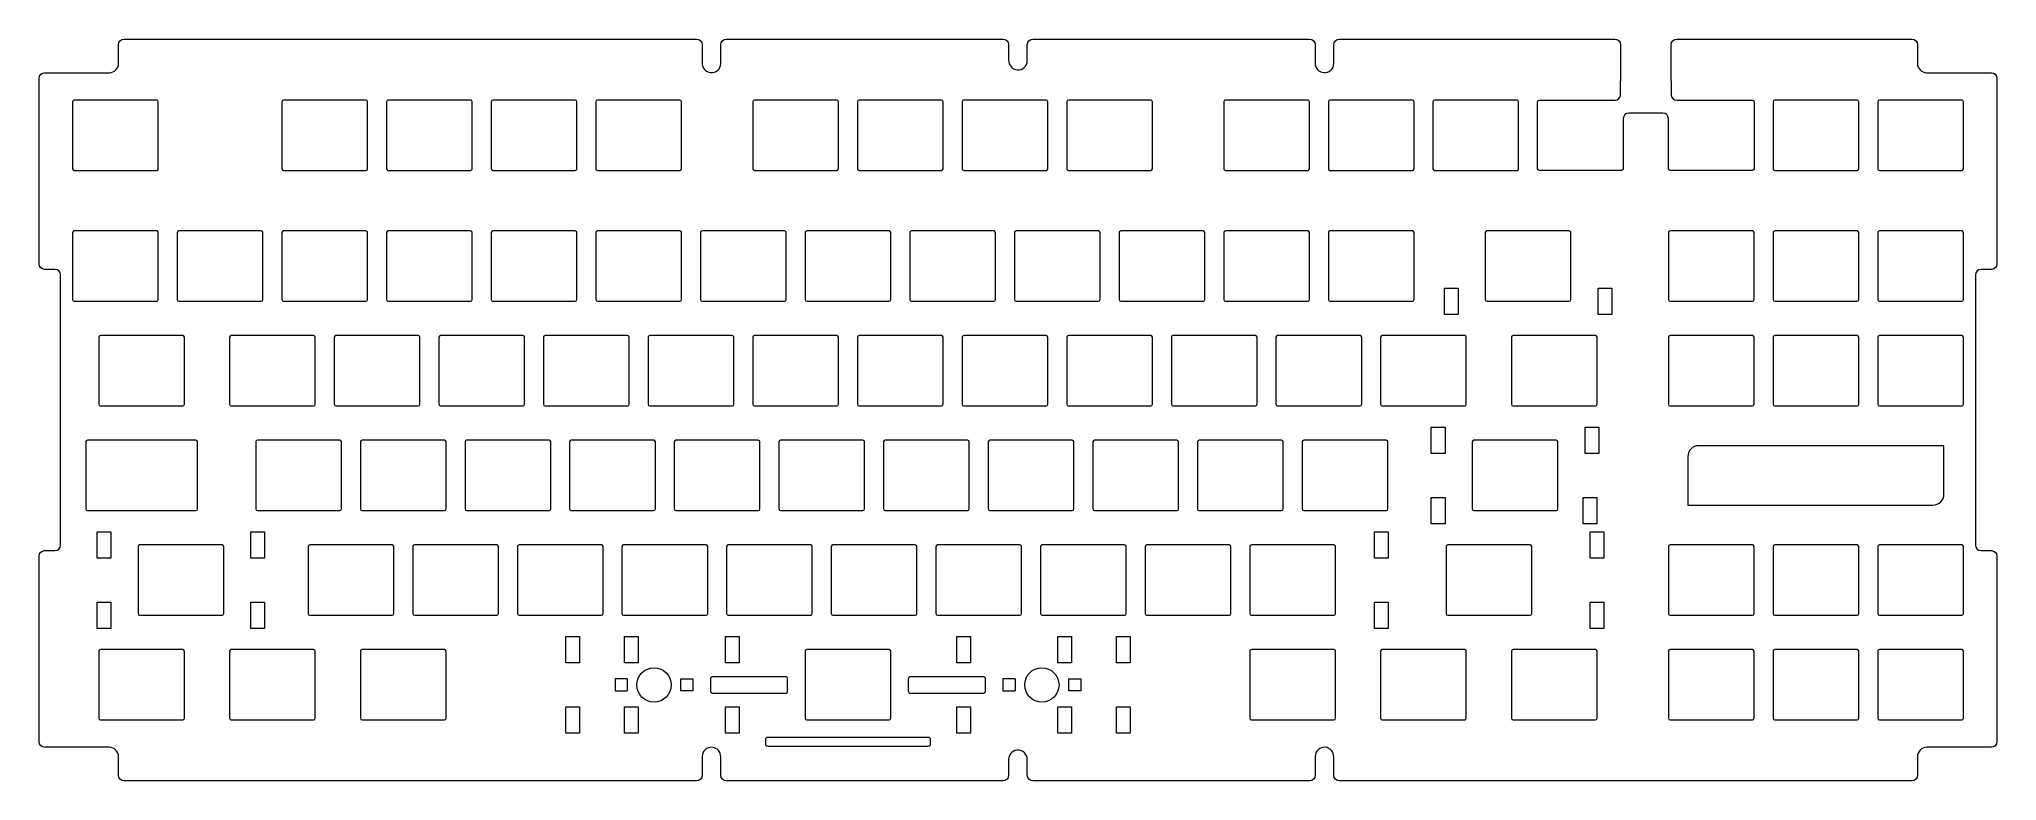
# Model space of a CAD drawing. Header units: inches. Extents: x -9 to 348, y 31 to 166.
import ezdxf

# ---------------------------------------------------------------- set-up
doc = ezdxf.new("R2010")
doc.units = ezdxf.units.IN
doc.header["$MEASUREMENT"] = 0
doc.layers.add('Layer 4', color=7, linetype='Continuous')

# ---------------------------------------------------------------- blocks, each defined once
blk = doc.blocks.new('block 2')
at = {"layer": 'Layer 4', "color": 250, "lineweight": 9}
blk.add_open_spline([(288.25, 158.71), (288.25, 158.71), (288.25, 165.27), (288.25, 165.27), (288.25, 165.83), (288.7, 166.28), (289.25, 166.28), (289.25, 166.28), (332.08, 166.28), (332.08, 166.28), (332.63, 166.28), (333.08, 165.83), (333.08, 165.28), (333.08, 165.28), (333.08, 161.87), (333.08, 161.87), (333.08, 160.93), (333.84, 160.17), (334.78, 160.17), (334.78, 160.17), (346.53, 160.17), (346.53, 160.17), (347.09, 160.17), (347.53, 159.72), (347.53, 159.17), (347.53, 159.17), (347.53, 125.37), (347.53, 125.37), (347.53, 124.82), (347.09, 124.37), (346.53, 124.37), (346.53, 124.37), (344.65, 124.37), (344.65, 124.37), (344.1, 124.37), (343.65, 123.93), (343.65, 123.37), (343.65, 123.37), (343.65, 74.18), (343.65, 74.18), (343.65, 73.63), (344.1, 73.18), (344.65, 73.18), (344.65, 73.18), (346.53, 73.18), (346.53, 73.18), (347.09, 73.18), (347.53, 72.73), (347.53, 72.18), (347.53, 72.18), (347.53, 38.38), (347.53, 38.38), (347.53, 37.83), (347.09, 37.38), (346.53, 37.38), (346.53, 37.38), (334.78, 37.38), (334.78, 37.38), (333.84, 37.38), (333.08, 36.62), (333.08, 35.68), (333.08, 35.68), (333.08, 32.28), (333.08, 32.28), (333.08, 31.73), (332.63, 31.28), (332.08, 31.28), (332.08, 31.28), (227.83, 31.28), (227.83, 31.28), (227.28, 31.28), (226.83, 31.73), (226.83, 32.28), (226.83, 32.28), (226.83, 35.6), (226.83, 35.6), (226.83, 36.49), (226.18, 37.3), (225.29, 37.38), (224.28, 37.46), (223.43, 36.67), (223.43, 35.68), (223.43, 35.68), (223.43, 32.28), (223.43, 32.28), (223.43, 31.73), (222.99, 31.28), (222.43, 31.28), (222.43, 31.28), (172.03, 31.28), (172.03, 31.28), (171.48, 31.28), (171.03, 31.73), (171.03, 32.28), (171.03, 32.28), (171.03, 35.11), (171.03, 35.11), (171.03, 36), (170.38, 36.79), (169.5, 36.88), (168.49, 36.97), (167.63, 36.18), (167.63, 35.18), (167.63, 35.18), (167.63, 32.28), (167.63, 32.28), (167.63, 31.73), (167.19, 31.28), (166.63, 31.28), (166.63, 31.28), (116.23, 31.28), (116.23, 31.28), (115.68, 31.28), (115.23, 31.73), (115.23, 32.28), (115.23, 32.28), (115.23, 35.61), (115.23, 35.61), (115.23, 36.5), (114.58, 37.29), (113.7, 37.38), (112.69, 37.47), (111.83, 36.68), (111.83, 35.68), (111.83, 35.68), (111.83, 32.28), (111.83, 32.28), (111.83, 31.73), (111.39, 31.28), (110.83, 31.28), (110.83, 31.28), (6.59, 31.28), (6.59, 31.28), (6.03, 31.28), (5.59, 31.73), (5.59, 32.28), (5.59, 32.28), (5.59, 35.68), (5.59, 35.68), (5.59, 36.62), (4.82, 37.38), (3.89, 37.38), (3.89, 37.38), (-7.87, 37.38), (-7.87, 37.38), (-8.42, 37.38), (-8.87, 37.83), (-8.87, 38.38), (-8.87, 38.38), (-8.87, 72.18), (-8.87, 72.18), (-8.87, 72.73), (-8.42, 73.18), (-7.87, 73.18), (-7.87, 73.18), (-5.99, 73.18), (-5.99, 73.18), (-5.43, 73.18), (-4.99, 73.63), (-4.99, 74.18), (-4.99, 74.18), (-4.99, 123.37), (-4.99, 123.37), (-4.99, 123.93), (-5.43, 124.37), (-5.99, 124.37), (-5.99, 124.37), (-7.87, 124.37), (-7.87, 124.37), (-8.42, 124.37), (-8.87, 124.82), (-8.87, 125.37), (-8.87, 125.37), (-8.87, 159.17), (-8.87, 159.17), (-8.87, 159.72), (-8.42, 160.17), (-7.87, 160.17), (-7.87, 160.17), (3.89, 160.17), (3.89, 160.17), (4.82, 160.17), (5.59, 160.93), (5.59, 161.87), (5.59, 161.87), (5.59, 165.28), (5.59, 165.28), (5.59, 165.83), (6.03, 166.28), (6.59, 166.28), (6.59, 166.28), (110.83, 166.28), (110.83, 166.28), (111.39, 166.28), (111.83, 165.83), (111.83, 165.28), (111.83, 165.28), (111.83, 161.95), (111.83, 161.95), (111.83, 161.06), (112.48, 160.26), (113.37, 160.18), (114.38, 160.08), (115.23, 160.88), (115.23, 161.87), (115.23, 161.87), (115.23, 165.28), (115.23, 165.28), (115.23, 165.83), (115.68, 166.28), (116.23, 166.28), (116.23, 166.28), (166.63, 166.28), (166.63, 166.28), (167.19, 166.28), (167.63, 165.83), (167.63, 165.28), (167.63, 165.28), (167.63, 162.45), (167.63, 162.45), (167.63, 161.56), (168.28, 160.76), (169.17, 160.68), (170.18, 160.58), (171.03, 161.38), (171.03, 162.37), (171.03, 162.37), (171.03, 165.28), (171.03, 165.28), (171.03, 165.83), (171.48, 166.28), (172.03, 166.28), (172.03, 166.28), (222.43, 166.28), (222.43, 166.28), (222.99, 166.28), (223.43, 165.83), (223.43, 165.28), (223.43, 165.28), (223.43, 161.95), (223.43, 161.95), (223.43, 161.06), (224.08, 160.26), (224.97, 160.18), (225.98, 160.08), (226.83, 160.88), (226.83, 161.87), (226.83, 161.87), (226.83, 165.28), (226.83, 165.28), (226.83, 165.83), (227.28, 166.28), (227.83, 166.28), (227.83, 166.28), (278.01, 166.28), (278.01, 166.28), (278.57, 166.28), (279.02, 165.83), (279.02, 165.27), (279.02, 165.27), (279.02, 158.71), (279.02, 158.71)], degree=3, knots=[0, 0, 0, 0, 1, 1, 1, 2, 2, 2, 3, 3, 3, 4, 4, 4, 5, 5, 5, 6, 6, 6, 7, 7, 7, 8, 8, 8, 9, 9, 9, 10, 10, 10, 11, 11, 11, 12, 12, 12, 13, 13, 13, 14, 14, 14, 15, 15, 15, 16, 16, 16, 17, 17, 17, 18, 18, 18, 19, 19, 19, 20, 20, 20, 21, 21, 21, 22, 22, 22, 23, 23, 23, 24, 24, 24, 25, 25, 25, 26, 26, 26, 27, 27, 27, 28, 28, 28, 29, 29, 29, 30, 30, 30, 31, 31, 31, 32, 32, 32, 33, 33, 33, 34, 34, 34, 35, 35, 35, 36, 36, 36, 37, 37, 37, 38, 38, 38, 39, 39, 39, 40, 40, 40, 41, 41, 41, 42, 42, 42, 43, 43, 43, 44, 44, 44, 45, 45, 45, 46, 46, 46, 47, 47, 47, 48, 48, 48, 49, 49, 49, 50, 50, 50, 51, 51, 51, 52, 52, 52, 53, 53, 53, 54, 54, 54, 55, 55, 55, 56, 56, 56, 57, 57, 57, 58, 58, 58, 59, 59, 59, 60, 60, 60, 61, 61, 61, 62, 62, 62, 63, 63, 63, 64, 64, 64, 65, 65, 65, 66, 66, 66, 67, 67, 67, 68, 68, 68, 69, 69, 69, 70, 70, 70, 71, 71, 71, 72, 72, 72, 73, 73, 73, 74, 74, 74, 75, 75, 75, 76, 76, 76, 77, 77, 77, 78, 78, 78, 79, 79, 79, 80, 80, 80, 81, 81, 81, 82, 82, 82, 83, 83, 83, 84, 84, 84, 85, 85, 85, 86, 86, 86, 87, 87, 87, 87], dxfattribs=at)
blk = doc.blocks.new('block 3')
at = {"layer": 'Layer 4', "color": 250, "lineweight": 9}
blk.add_open_spline([(337.91, 92.27), (337.91, 92.27), (337.91, 83.48), (337.91, 83.48), (337.91, 82.37), (337.02, 81.48), (335.91, 81.48), (335.91, 81.48), (291.27, 81.48), (291.27, 81.48), (291.27, 81.48), (291.27, 90.27), (291.27, 90.27), (291.27, 91.37), (292.16, 92.27), (293.27, 92.27), (293.27, 92.27), (337.91, 92.27), (337.91, 92.27)], degree=3, knots=[0, 0, 0, 0, 1, 1, 1, 2, 2, 2, 3, 3, 3, 4, 4, 4, 5, 5, 5, 6, 6, 6, 6], dxfattribs=at)
blk = doc.blocks.new('block 4')
at = {"layer": 'Layer 4', "color": 250, "lineweight": 9}
blk.add_open_spline([(163.03, 47.23), (163.03, 47.23), (149.75, 47.23), (149.75, 47.23), (149.53, 47.23), (149.35, 47.41), (149.35, 47.63), (149.35, 47.63), (149.35, 49.83), (149.35, 49.83), (149.35, 50.06), (149.53, 50.23), (149.75, 50.23), (149.75, 50.23), (163.03, 50.23), (163.03, 50.23), (163.25, 50.23), (163.43, 50.06), (163.43, 49.83), (163.43, 49.83), (163.43, 47.63), (163.43, 47.63), (163.43, 47.41), (163.25, 47.23), (163.03, 47.23)], degree=3, knots=[0, 0, 0, 0, 1, 1, 1, 2, 2, 2, 3, 3, 3, 4, 4, 4, 5, 5, 5, 6, 6, 6, 7, 7, 7, 8, 8, 8, 8], dxfattribs=at)
blk = doc.blocks.new('block 5')
at = {"layer": 'Layer 4', "color": 250, "lineweight": 9}
blk.add_open_spline([(153.02, 37.59), (153.02, 37.59), (123.74, 37.59), (123.74, 37.59), (123.52, 37.59), (123.34, 37.77), (123.34, 37.99), (123.34, 37.99), (123.34, 38.78), (123.34, 38.78), (123.34, 39), (123.52, 39.18), (123.74, 39.18), (123.74, 39.18), (153.02, 39.18), (153.02, 39.18), (153.24, 39.18), (153.42, 39), (153.42, 38.78), (153.42, 38.78), (153.42, 37.99), (153.42, 37.99), (153.42, 37.77), (153.24, 37.59), (153.02, 37.59)], degree=3, knots=[0, 0, 0, 0, 1, 1, 1, 2, 2, 2, 3, 3, 3, 4, 4, 4, 5, 5, 5, 6, 6, 6, 7, 7, 7, 8, 8, 8, 8], dxfattribs=at)
blk = doc.blocks.new('block 6')
at = {"layer": 'Layer 4', "color": 250, "lineweight": 9}
blk.add_open_spline([(127, 47.23), (127, 47.23), (113.73, 47.23), (113.73, 47.23), (113.51, 47.23), (113.33, 47.41), (113.33, 47.63), (113.33, 47.63), (113.33, 49.83), (113.33, 49.83), (113.33, 50.06), (113.51, 50.23), (113.73, 50.23), (113.73, 50.23), (127, 50.23), (127, 50.23), (127.22, 50.23), (127.4, 50.06), (127.4, 49.83), (127.4, 49.83), (127.4, 47.63), (127.4, 47.63), (127.4, 47.41), (127.22, 47.23), (127, 47.23)], degree=3, knots=[0, 0, 0, 0, 1, 1, 1, 2, 2, 2, 3, 3, 3, 4, 4, 4, 5, 5, 5, 6, 6, 6, 7, 7, 7, 8, 8, 8, 8], dxfattribs=at)
blk = doc.blocks.new('block 7')
at = {"layer": 'Layer 4', "color": 250, "lineweight": 9}
blk.add_open_spline([(12.53, 142.38), (12.53, 142.38), (-2.47, 142.38), (-2.47, 142.38), (-2.64, 142.38), (-2.77, 142.52), (-2.77, 142.68), (-2.77, 142.68), (-2.77, 154.88), (-2.77, 154.88), (-2.77, 155.05), (-2.64, 155.18), (-2.47, 155.18), (-2.47, 155.18), (12.53, 155.18), (12.53, 155.18), (12.69, 155.18), (12.83, 155.05), (12.83, 154.88), (12.83, 154.88), (12.83, 142.68), (12.83, 142.68), (12.83, 142.52), (12.69, 142.38), (12.53, 142.38)], degree=3, knots=[0, 0, 0, 0, 1, 1, 1, 2, 2, 2, 3, 3, 3, 4, 4, 4, 5, 5, 5, 6, 6, 6, 7, 7, 7, 8, 8, 8, 8], dxfattribs=at)
blk = doc.blocks.new('block 8')
at = {"layer": 'Layer 4', "color": 250, "lineweight": 9}
blk.add_open_spline([(12.53, 118.57), (12.53, 118.57), (-2.47, 118.57), (-2.47, 118.57), (-2.64, 118.57), (-2.77, 118.71), (-2.77, 118.87), (-2.77, 118.87), (-2.77, 131.07), (-2.77, 131.07), (-2.77, 131.24), (-2.64, 131.37), (-2.47, 131.37), (-2.47, 131.37), (12.53, 131.37), (12.53, 131.37), (12.69, 131.37), (12.83, 131.24), (12.83, 131.07), (12.83, 131.07), (12.83, 118.87), (12.83, 118.87), (12.83, 118.71), (12.69, 118.57), (12.53, 118.57)], degree=3, knots=[0, 0, 0, 0, 1, 1, 1, 2, 2, 2, 3, 3, 3, 4, 4, 4, 5, 5, 5, 6, 6, 6, 7, 7, 7, 8, 8, 8, 8], dxfattribs=at)
blk = doc.blocks.new('block 9')
at = {"layer": 'Layer 4', "color": 250, "lineweight": 9}
blk.add_open_spline([(17.29, 99.52), (17.29, 99.52), (2.29, 99.52), (2.29, 99.52), (2.12, 99.52), (1.99, 99.66), (1.99, 99.82), (1.99, 99.82), (1.99, 112.02), (1.99, 112.02), (1.99, 112.19), (2.12, 112.32), (2.29, 112.32), (2.29, 112.32), (17.29, 112.32), (17.29, 112.32), (17.45, 112.32), (17.59, 112.19), (17.59, 112.02), (17.59, 112.02), (17.59, 99.82), (17.59, 99.82), (17.59, 99.66), (17.45, 99.52), (17.29, 99.52)], degree=3, knots=[0, 0, 0, 0, 1, 1, 1, 2, 2, 2, 3, 3, 3, 4, 4, 4, 5, 5, 5, 6, 6, 6, 7, 7, 7, 8, 8, 8, 8], dxfattribs=at)
blk = doc.blocks.new('block 10')
at = {"layer": 'Layer 4', "color": 250, "lineweight": 9}
blk.add_open_spline([(50.63, 142.38), (50.63, 142.38), (35.63, 142.38), (35.63, 142.38), (35.46, 142.38), (35.33, 142.52), (35.33, 142.68), (35.33, 142.68), (35.33, 154.88), (35.33, 154.88), (35.33, 155.05), (35.46, 155.18), (35.63, 155.18), (35.63, 155.18), (50.63, 155.18), (50.63, 155.18), (50.79, 155.18), (50.93, 155.05), (50.93, 154.88), (50.93, 154.88), (50.93, 142.68), (50.93, 142.68), (50.93, 142.52), (50.79, 142.38), (50.63, 142.38)], degree=3, knots=[0, 0, 0, 0, 1, 1, 1, 2, 2, 2, 3, 3, 3, 4, 4, 4, 5, 5, 5, 6, 6, 6, 7, 7, 7, 8, 8, 8, 8], dxfattribs=at)
blk = doc.blocks.new('block 11')
at = {"layer": 'Layer 4', "color": 250, "lineweight": 9}
blk.add_open_spline([(69.68, 142.38), (69.68, 142.38), (54.68, 142.38), (54.68, 142.38), (54.51, 142.38), (54.38, 142.52), (54.38, 142.68), (54.38, 142.68), (54.38, 154.88), (54.38, 154.88), (54.38, 155.05), (54.51, 155.18), (54.68, 155.18), (54.68, 155.18), (69.68, 155.18), (69.68, 155.18), (69.84, 155.18), (69.98, 155.05), (69.98, 154.88), (69.98, 154.88), (69.98, 142.68), (69.98, 142.68), (69.98, 142.52), (69.84, 142.38), (69.68, 142.38)], degree=3, knots=[0, 0, 0, 0, 1, 1, 1, 2, 2, 2, 3, 3, 3, 4, 4, 4, 5, 5, 5, 6, 6, 6, 7, 7, 7, 8, 8, 8, 8], dxfattribs=at)
blk = doc.blocks.new('block 12')
at = {"layer": 'Layer 4', "color": 250, "lineweight": 9}
blk.add_open_spline([(88.73, 142.38), (88.73, 142.38), (73.73, 142.38), (73.73, 142.38), (73.56, 142.38), (73.43, 142.52), (73.43, 142.68), (73.43, 142.68), (73.43, 154.88), (73.43, 154.88), (73.43, 155.05), (73.56, 155.18), (73.73, 155.18), (73.73, 155.18), (88.73, 155.18), (88.73, 155.18), (88.89, 155.18), (89.03, 155.05), (89.03, 154.88), (89.03, 154.88), (89.03, 142.68), (89.03, 142.68), (89.03, 142.52), (88.89, 142.38), (88.73, 142.38)], degree=3, knots=[0, 0, 0, 0, 1, 1, 1, 2, 2, 2, 3, 3, 3, 4, 4, 4, 5, 5, 5, 6, 6, 6, 7, 7, 7, 8, 8, 8, 8], dxfattribs=at)
blk = doc.blocks.new('block 13')
at = {"layer": 'Layer 4', "color": 250, "lineweight": 9}
blk.add_open_spline([(107.78, 142.38), (107.78, 142.38), (92.78, 142.38), (92.78, 142.38), (92.61, 142.38), (92.48, 142.52), (92.48, 142.68), (92.48, 142.68), (92.48, 154.88), (92.48, 154.88), (92.48, 155.05), (92.61, 155.18), (92.78, 155.18), (92.78, 155.18), (107.78, 155.18), (107.78, 155.18), (107.94, 155.18), (108.08, 155.05), (108.08, 154.88), (108.08, 154.88), (108.08, 142.68), (108.08, 142.68), (108.08, 142.52), (107.94, 142.38), (107.78, 142.38)], degree=3, knots=[0, 0, 0, 0, 1, 1, 1, 2, 2, 2, 3, 3, 3, 4, 4, 4, 5, 5, 5, 6, 6, 6, 7, 7, 7, 8, 8, 8, 8], dxfattribs=at)
blk = doc.blocks.new('block 14')
at = {"layer": 'Layer 4', "color": 250, "lineweight": 9}
blk.add_open_spline([(19.67, 80.47), (19.67, 80.47), (-0.09, 80.47), (-0.09, 80.47), (-0.26, 80.47), (-0.39, 80.61), (-0.39, 80.77), (-0.39, 80.77), (-0.39, 92.97), (-0.39, 92.97), (-0.39, 93.14), (-0.26, 93.27), (-0.09, 93.27), (-0.09, 93.27), (19.67, 93.27), (19.67, 93.27), (19.84, 93.27), (19.97, 93.14), (19.97, 92.97), (19.97, 92.97), (19.97, 80.77), (19.97, 80.77), (19.97, 80.61), (19.84, 80.47), (19.67, 80.47)], degree=3, knots=[0, 0, 0, 0, 1, 1, 1, 2, 2, 2, 3, 3, 3, 4, 4, 4, 5, 5, 5, 6, 6, 6, 7, 7, 7, 8, 8, 8, 8], dxfattribs=at)
blk = doc.blocks.new('block 15')
at = {"layer": 'Layer 4', "color": 250, "lineweight": 9}
blk.add_open_spline([(24.43, 61.42), (24.43, 61.42), (9.43, 61.42), (9.43, 61.42), (9.27, 61.42), (9.13, 61.56), (9.13, 61.72), (9.13, 61.72), (9.13, 73.92), (9.13, 73.92), (9.13, 74.09), (9.27, 74.22), (9.43, 74.22), (9.43, 74.22), (24.43, 74.22), (24.43, 74.22), (24.6, 74.22), (24.73, 74.09), (24.73, 73.92), (24.73, 73.92), (24.73, 61.72), (24.73, 61.72), (24.73, 61.56), (24.6, 61.42), (24.43, 61.42)], degree=3, knots=[0, 0, 0, 0, 1, 1, 1, 2, 2, 2, 3, 3, 3, 4, 4, 4, 5, 5, 5, 6, 6, 6, 7, 7, 7, 8, 8, 8, 8], dxfattribs=at)
blk = doc.blocks.new('block 16')
at = {"layer": 'Layer 4', "color": 250, "lineweight": 9}
blk.add_open_spline([(17.29, 42.37), (17.29, 42.37), (2.29, 42.37), (2.29, 42.37), (2.12, 42.37), (1.99, 42.51), (1.99, 42.67), (1.99, 42.67), (1.99, 54.87), (1.99, 54.87), (1.99, 55.04), (2.12, 55.17), (2.29, 55.17), (2.29, 55.17), (17.29, 55.17), (17.29, 55.17), (17.45, 55.17), (17.59, 55.04), (17.59, 54.87), (17.59, 54.87), (17.59, 42.67), (17.59, 42.67), (17.59, 42.51), (17.45, 42.37), (17.29, 42.37)], degree=3, knots=[0, 0, 0, 0, 1, 1, 1, 2, 2, 2, 3, 3, 3, 4, 4, 4, 5, 5, 5, 6, 6, 6, 7, 7, 7, 8, 8, 8, 8], dxfattribs=at)
blk = doc.blocks.new('block 17')
at = {"layer": 'Layer 4', "color": 250, "lineweight": 9}
blk.add_open_spline([(41.1, 42.37), (41.1, 42.37), (26.1, 42.37), (26.1, 42.37), (25.94, 42.37), (25.8, 42.51), (25.8, 42.67), (25.8, 42.67), (25.8, 54.87), (25.8, 54.87), (25.8, 55.04), (25.94, 55.17), (26.1, 55.17), (26.1, 55.17), (41.1, 55.17), (41.1, 55.17), (41.27, 55.17), (41.4, 55.04), (41.4, 54.87), (41.4, 54.87), (41.4, 42.67), (41.4, 42.67), (41.4, 42.51), (41.27, 42.37), (41.1, 42.37)], degree=3, knots=[0, 0, 0, 0, 1, 1, 1, 2, 2, 2, 3, 3, 3, 4, 4, 4, 5, 5, 5, 6, 6, 6, 7, 7, 7, 8, 8, 8, 8], dxfattribs=at)
blk = doc.blocks.new('block 18')
at = {"layer": 'Layer 4', "color": 250, "lineweight": 9}
blk.add_open_spline([(64.91, 42.37), (64.91, 42.37), (49.91, 42.37), (49.91, 42.37), (49.75, 42.37), (49.61, 42.51), (49.61, 42.67), (49.61, 42.67), (49.61, 54.87), (49.61, 54.87), (49.61, 55.04), (49.75, 55.17), (49.91, 55.17), (49.91, 55.17), (64.91, 55.17), (64.91, 55.17), (65.08, 55.17), (65.21, 55.04), (65.21, 54.87), (65.21, 54.87), (65.21, 42.67), (65.21, 42.67), (65.21, 42.51), (65.08, 42.37), (64.91, 42.37)], degree=3, knots=[0, 0, 0, 0, 1, 1, 1, 2, 2, 2, 3, 3, 3, 4, 4, 4, 5, 5, 5, 6, 6, 6, 7, 7, 7, 8, 8, 8, 8], dxfattribs=at)
blk = doc.blocks.new('block 19')
at = {"layer": 'Layer 4', "color": 250, "lineweight": 9}
blk.add_open_spline([(226.84, 42.37), (226.84, 42.37), (211.84, 42.37), (211.84, 42.37), (211.67, 42.37), (211.54, 42.51), (211.54, 42.67), (211.54, 42.67), (211.54, 54.87), (211.54, 54.87), (211.54, 55.04), (211.67, 55.17), (211.84, 55.17), (211.84, 55.17), (226.84, 55.17), (226.84, 55.17), (227.01, 55.17), (227.14, 55.04), (227.14, 54.87), (227.14, 54.87), (227.14, 42.67), (227.14, 42.67), (227.14, 42.51), (227.01, 42.37), (226.84, 42.37)], degree=3, knots=[0, 0, 0, 0, 1, 1, 1, 2, 2, 2, 3, 3, 3, 4, 4, 4, 5, 5, 5, 6, 6, 6, 7, 7, 7, 8, 8, 8, 8], dxfattribs=at)
blk = doc.blocks.new('block 20')
at = {"layer": 'Layer 4', "color": 250, "lineweight": 9}
blk.add_open_spline([(250.65, 42.37), (250.65, 42.37), (235.65, 42.37), (235.65, 42.37), (235.49, 42.37), (235.35, 42.51), (235.35, 42.67), (235.35, 42.67), (235.35, 54.87), (235.35, 54.87), (235.35, 55.04), (235.49, 55.17), (235.65, 55.17), (235.65, 55.17), (250.65, 55.17), (250.65, 55.17), (250.82, 55.17), (250.95, 55.04), (250.95, 54.87), (250.95, 54.87), (250.95, 42.67), (250.95, 42.67), (250.95, 42.51), (250.82, 42.37), (250.65, 42.37)], degree=3, knots=[0, 0, 0, 0, 1, 1, 1, 2, 2, 2, 3, 3, 3, 4, 4, 4, 5, 5, 5, 6, 6, 6, 7, 7, 7, 8, 8, 8, 8], dxfattribs=at)
blk = doc.blocks.new('block 21')
at = {"layer": 'Layer 4', "color": 250, "lineweight": 9}
blk.add_open_spline([(274.46, 42.37), (274.46, 42.37), (259.47, 42.37), (259.47, 42.37), (259.3, 42.37), (259.17, 42.51), (259.17, 42.67), (259.17, 42.67), (259.17, 54.87), (259.17, 54.87), (259.17, 55.04), (259.3, 55.17), (259.47, 55.17), (259.47, 55.17), (274.46, 55.17), (274.46, 55.17), (274.63, 55.17), (274.76, 55.04), (274.76, 54.87), (274.76, 54.87), (274.76, 42.67), (274.76, 42.67), (274.76, 42.51), (274.63, 42.37), (274.46, 42.37)], degree=3, knots=[0, 0, 0, 0, 1, 1, 1, 2, 2, 2, 3, 3, 3, 4, 4, 4, 5, 5, 5, 6, 6, 6, 7, 7, 7, 8, 8, 8, 8], dxfattribs=at)
blk = doc.blocks.new('block 22')
at = {"layer": 'Layer 4', "color": 250, "lineweight": 9}
blk.add_open_spline([(145.88, 42.37), (145.88, 42.37), (130.88, 42.37), (130.88, 42.37), (130.71, 42.37), (130.58, 42.51), (130.58, 42.67), (130.58, 42.67), (130.58, 54.87), (130.58, 54.87), (130.58, 55.04), (130.71, 55.17), (130.88, 55.17), (130.88, 55.17), (145.88, 55.17), (145.88, 55.17), (146.04, 55.17), (146.18, 55.04), (146.18, 54.87), (146.18, 54.87), (146.18, 42.67), (146.18, 42.67), (146.18, 42.51), (146.04, 42.37), (145.88, 42.37)], degree=3, knots=[0, 0, 0, 0, 1, 1, 1, 2, 2, 2, 3, 3, 3, 4, 4, 4, 5, 5, 5, 6, 6, 6, 7, 7, 7, 8, 8, 8, 8], dxfattribs=at)
blk = doc.blocks.new('block 23')
at = {"layer": 'Layer 4', "color": 250, "lineweight": 9}
blk.add_open_spline([(267.32, 80.47), (267.32, 80.47), (252.32, 80.47), (252.32, 80.47), (252.15, 80.47), (252.02, 80.61), (252.02, 80.77), (252.02, 80.77), (252.02, 92.97), (252.02, 92.97), (252.02, 93.14), (252.15, 93.27), (252.32, 93.27), (252.32, 93.27), (267.32, 93.27), (267.32, 93.27), (267.48, 93.27), (267.62, 93.14), (267.62, 92.97), (267.62, 92.97), (267.62, 80.77), (267.62, 80.77), (267.62, 80.61), (267.48, 80.47), (267.32, 80.47)], degree=3, knots=[0, 0, 0, 0, 1, 1, 1, 2, 2, 2, 3, 3, 3, 4, 4, 4, 5, 5, 5, 6, 6, 6, 7, 7, 7, 8, 8, 8, 8], dxfattribs=at)
blk = doc.blocks.new('block 24')
at = {"layer": 'Layer 4', "color": 250, "lineweight": 9}
blk.add_open_spline([(262.56, 61.42), (262.56, 61.42), (247.56, 61.42), (247.56, 61.42), (247.39, 61.42), (247.26, 61.56), (247.26, 61.72), (247.26, 61.72), (247.26, 73.92), (247.26, 73.92), (247.26, 74.09), (247.39, 74.22), (247.56, 74.22), (247.56, 74.22), (262.56, 74.22), (262.56, 74.22), (262.72, 74.22), (262.86, 74.09), (262.86, 73.92), (262.86, 73.92), (262.86, 61.72), (262.86, 61.72), (262.86, 61.56), (262.72, 61.42), (262.56, 61.42)], degree=3, knots=[0, 0, 0, 0, 1, 1, 1, 2, 2, 2, 3, 3, 3, 4, 4, 4, 5, 5, 5, 6, 6, 6, 7, 7, 7, 8, 8, 8, 8], dxfattribs=at)
blk = doc.blocks.new('block 25')
at = {"layer": 'Layer 4', "color": 250, "lineweight": 9}
blk.add_open_spline([(274.46, 99.52), (274.46, 99.52), (259.46, 99.52), (259.46, 99.52), (259.3, 99.52), (259.16, 99.66), (259.16, 99.82), (259.16, 99.82), (259.16, 112.02), (259.16, 112.02), (259.16, 112.19), (259.3, 112.32), (259.46, 112.32), (259.46, 112.32), (274.46, 112.32), (274.46, 112.32), (274.63, 112.32), (274.76, 112.19), (274.76, 112.02), (274.76, 112.02), (274.76, 99.82), (274.76, 99.82), (274.76, 99.66), (274.63, 99.52), (274.46, 99.52)], degree=3, knots=[0, 0, 0, 0, 1, 1, 1, 2, 2, 2, 3, 3, 3, 4, 4, 4, 5, 5, 5, 6, 6, 6, 7, 7, 7, 8, 8, 8, 8], dxfattribs=at)
blk = doc.blocks.new('block 26')
at = {"layer": 'Layer 4', "color": 250, "lineweight": 9}
blk.add_open_spline([(269.7, 118.57), (269.7, 118.57), (254.7, 118.57), (254.7, 118.57), (254.54, 118.57), (254.4, 118.71), (254.4, 118.87), (254.4, 118.87), (254.4, 131.07), (254.4, 131.07), (254.4, 131.24), (254.54, 131.37), (254.7, 131.37), (254.7, 131.37), (269.7, 131.37), (269.7, 131.37), (269.87, 131.37), (270, 131.24), (270, 131.07), (270, 131.07), (270, 118.87), (270, 118.87), (270, 118.71), (269.87, 118.57), (269.7, 118.57)], degree=3, knots=[0, 0, 0, 0, 1, 1, 1, 2, 2, 2, 3, 3, 3, 4, 4, 4, 5, 5, 5, 6, 6, 6, 7, 7, 7, 8, 8, 8, 8], dxfattribs=at)
blk = doc.blocks.new('block 27')
at = {"layer": 'Layer 4', "color": 250, "lineweight": 9}
blk.add_open_spline([(303.04, 118.57), (303.04, 118.57), (288.04, 118.57), (288.04, 118.57), (287.87, 118.57), (287.74, 118.71), (287.74, 118.87), (287.74, 118.87), (287.74, 131.07), (287.74, 131.07), (287.74, 131.24), (287.87, 131.37), (288.04, 131.37), (288.04, 131.37), (303.04, 131.37), (303.04, 131.37), (303.2, 131.37), (303.34, 131.24), (303.34, 131.07), (303.34, 131.07), (303.34, 118.87), (303.34, 118.87), (303.34, 118.71), (303.2, 118.57), (303.04, 118.57)], degree=3, knots=[0, 0, 0, 0, 1, 1, 1, 2, 2, 2, 3, 3, 3, 4, 4, 4, 5, 5, 5, 6, 6, 6, 7, 7, 7, 8, 8, 8, 8], dxfattribs=at)
blk = doc.blocks.new('block 28')
at = {"layer": 'Layer 4', "color": 250, "lineweight": 9}
blk.add_open_spline([(322.09, 118.57), (322.09, 118.57), (307.09, 118.57), (307.09, 118.57), (306.92, 118.57), (306.79, 118.71), (306.79, 118.87), (306.79, 118.87), (306.79, 131.07), (306.79, 131.07), (306.79, 131.24), (306.92, 131.37), (307.09, 131.37), (307.09, 131.37), (322.09, 131.37), (322.09, 131.37), (322.25, 131.37), (322.39, 131.24), (322.39, 131.07), (322.39, 131.07), (322.39, 118.87), (322.39, 118.87), (322.39, 118.71), (322.25, 118.57), (322.09, 118.57)], degree=3, knots=[0, 0, 0, 0, 1, 1, 1, 2, 2, 2, 3, 3, 3, 4, 4, 4, 5, 5, 5, 6, 6, 6, 7, 7, 7, 8, 8, 8, 8], dxfattribs=at)
blk = doc.blocks.new('block 29')
at = {"layer": 'Layer 4', "color": 250, "lineweight": 9}
blk.add_open_spline([(341.14, 118.57), (341.14, 118.57), (326.14, 118.57), (326.14, 118.57), (325.97, 118.57), (325.84, 118.71), (325.84, 118.87), (325.84, 118.87), (325.84, 131.07), (325.84, 131.07), (325.84, 131.24), (325.97, 131.37), (326.14, 131.37), (326.14, 131.37), (341.14, 131.37), (341.14, 131.37), (341.3, 131.37), (341.44, 131.24), (341.44, 131.07), (341.44, 131.07), (341.44, 118.87), (341.44, 118.87), (341.44, 118.71), (341.3, 118.57), (341.14, 118.57)], degree=3, knots=[0, 0, 0, 0, 1, 1, 1, 2, 2, 2, 3, 3, 3, 4, 4, 4, 5, 5, 5, 6, 6, 6, 7, 7, 7, 8, 8, 8, 8], dxfattribs=at)
blk = doc.blocks.new('block 30')
at = {"layer": 'Layer 4', "color": 250, "lineweight": 9}
blk.add_open_spline([(303.04, 99.52), (303.04, 99.52), (288.04, 99.52), (288.04, 99.52), (287.87, 99.52), (287.74, 99.66), (287.74, 99.82), (287.74, 99.82), (287.74, 112.02), (287.74, 112.02), (287.74, 112.19), (287.87, 112.32), (288.04, 112.32), (288.04, 112.32), (303.04, 112.32), (303.04, 112.32), (303.2, 112.32), (303.34, 112.19), (303.34, 112.02), (303.34, 112.02), (303.34, 99.82), (303.34, 99.82), (303.34, 99.66), (303.2, 99.52), (303.04, 99.52)], degree=3, knots=[0, 0, 0, 0, 1, 1, 1, 2, 2, 2, 3, 3, 3, 4, 4, 4, 5, 5, 5, 6, 6, 6, 7, 7, 7, 8, 8, 8, 8], dxfattribs=at)
blk = doc.blocks.new('block 31')
at = {"layer": 'Layer 4', "color": 250, "lineweight": 9}
blk.add_open_spline([(322.09, 99.52), (322.09, 99.52), (307.09, 99.52), (307.09, 99.52), (306.92, 99.52), (306.79, 99.66), (306.79, 99.82), (306.79, 99.82), (306.79, 112.02), (306.79, 112.02), (306.79, 112.19), (306.92, 112.32), (307.09, 112.32), (307.09, 112.32), (322.09, 112.32), (322.09, 112.32), (322.25, 112.32), (322.39, 112.19), (322.39, 112.02), (322.39, 112.02), (322.39, 99.82), (322.39, 99.82), (322.39, 99.66), (322.25, 99.52), (322.09, 99.52)], degree=3, knots=[0, 0, 0, 0, 1, 1, 1, 2, 2, 2, 3, 3, 3, 4, 4, 4, 5, 5, 5, 6, 6, 6, 7, 7, 7, 8, 8, 8, 8], dxfattribs=at)
blk = doc.blocks.new('block 32')
at = {"layer": 'Layer 4', "color": 250, "lineweight": 9}
blk.add_open_spline([(341.14, 99.52), (341.14, 99.52), (326.14, 99.52), (326.14, 99.52), (325.97, 99.52), (325.84, 99.66), (325.84, 99.82), (325.84, 99.82), (325.84, 112.02), (325.84, 112.02), (325.84, 112.19), (325.97, 112.32), (326.14, 112.32), (326.14, 112.32), (341.14, 112.32), (341.14, 112.32), (341.3, 112.32), (341.44, 112.19), (341.44, 112.02), (341.44, 112.02), (341.44, 99.82), (341.44, 99.82), (341.44, 99.66), (341.3, 99.52), (341.14, 99.52)], degree=3, knots=[0, 0, 0, 0, 1, 1, 1, 2, 2, 2, 3, 3, 3, 4, 4, 4, 5, 5, 5, 6, 6, 6, 7, 7, 7, 8, 8, 8, 8], dxfattribs=at)
blk = doc.blocks.new('block 33')
at = {"layer": 'Layer 4', "color": 250, "lineweight": 9}
blk.add_open_spline([(322.09, 61.42), (322.09, 61.42), (307.09, 61.42), (307.09, 61.42), (306.92, 61.42), (306.79, 61.56), (306.79, 61.72), (306.79, 61.72), (306.79, 73.92), (306.79, 73.92), (306.79, 74.09), (306.92, 74.22), (307.09, 74.22), (307.09, 74.22), (322.09, 74.22), (322.09, 74.22), (322.25, 74.22), (322.39, 74.09), (322.39, 73.92), (322.39, 73.92), (322.39, 61.72), (322.39, 61.72), (322.39, 61.56), (322.25, 61.42), (322.09, 61.42)], degree=3, knots=[0, 0, 0, 0, 1, 1, 1, 2, 2, 2, 3, 3, 3, 4, 4, 4, 5, 5, 5, 6, 6, 6, 7, 7, 7, 8, 8, 8, 8], dxfattribs=at)
blk = doc.blocks.new('block 34')
at = {"layer": 'Layer 4', "color": 250, "lineweight": 9}
blk.add_open_spline([(303.04, 42.37), (303.04, 42.37), (288.04, 42.37), (288.04, 42.37), (287.87, 42.37), (287.74, 42.51), (287.74, 42.67), (287.74, 42.67), (287.74, 54.87), (287.74, 54.87), (287.74, 55.04), (287.87, 55.17), (288.04, 55.17), (288.04, 55.17), (303.04, 55.17), (303.04, 55.17), (303.2, 55.17), (303.34, 55.04), (303.34, 54.87), (303.34, 54.87), (303.34, 42.67), (303.34, 42.67), (303.34, 42.51), (303.2, 42.37), (303.04, 42.37)], degree=3, knots=[0, 0, 0, 0, 1, 1, 1, 2, 2, 2, 3, 3, 3, 4, 4, 4, 5, 5, 5, 6, 6, 6, 7, 7, 7, 8, 8, 8, 8], dxfattribs=at)
blk = doc.blocks.new('block 35')
at = {"layer": 'Layer 4', "color": 250, "lineweight": 9}
blk.add_open_spline([(322.09, 42.37), (322.09, 42.37), (307.09, 42.37), (307.09, 42.37), (306.92, 42.37), (306.79, 42.51), (306.79, 42.67), (306.79, 42.67), (306.79, 54.87), (306.79, 54.87), (306.79, 55.04), (306.92, 55.17), (307.09, 55.17), (307.09, 55.17), (322.09, 55.17), (322.09, 55.17), (322.25, 55.17), (322.39, 55.04), (322.39, 54.87), (322.39, 54.87), (322.39, 42.67), (322.39, 42.67), (322.39, 42.51), (322.25, 42.37), (322.09, 42.37)], degree=3, knots=[0, 0, 0, 0, 1, 1, 1, 2, 2, 2, 3, 3, 3, 4, 4, 4, 5, 5, 5, 6, 6, 6, 7, 7, 7, 8, 8, 8, 8], dxfattribs=at)
blk = doc.blocks.new('block 36')
at = {"layer": 'Layer 4', "color": 250, "lineweight": 9}
blk.add_open_spline([(341.14, 42.37), (341.14, 42.37), (326.14, 42.37), (326.14, 42.37), (325.97, 42.37), (325.84, 42.51), (325.84, 42.67), (325.84, 42.67), (325.84, 54.87), (325.84, 54.87), (325.84, 55.04), (325.97, 55.17), (326.14, 55.17), (326.14, 55.17), (341.14, 55.17), (341.14, 55.17), (341.3, 55.17), (341.44, 55.04), (341.44, 54.87), (341.44, 54.87), (341.44, 42.67), (341.44, 42.67), (341.44, 42.51), (341.3, 42.37), (341.14, 42.37)], degree=3, knots=[0, 0, 0, 0, 1, 1, 1, 2, 2, 2, 3, 3, 3, 4, 4, 4, 5, 5, 5, 6, 6, 6, 7, 7, 7, 8, 8, 8, 8], dxfattribs=at)
blk = doc.blocks.new('block 37')
at = {"layer": 'Layer 4', "color": 250, "lineweight": 9}
blk.add_open_spline([(303.04, 61.42), (303.04, 61.42), (288.04, 61.42), (288.04, 61.42), (287.87, 61.42), (287.74, 61.56), (287.74, 61.72), (287.74, 61.72), (287.74, 73.92), (287.74, 73.92), (287.74, 74.09), (287.87, 74.22), (288.04, 74.22), (288.04, 74.22), (303.04, 74.22), (303.04, 74.22), (303.2, 74.22), (303.34, 74.09), (303.34, 73.92), (303.34, 73.92), (303.34, 61.72), (303.34, 61.72), (303.34, 61.56), (303.2, 61.42), (303.04, 61.42)], degree=3, knots=[0, 0, 0, 0, 1, 1, 1, 2, 2, 2, 3, 3, 3, 4, 4, 4, 5, 5, 5, 6, 6, 6, 7, 7, 7, 8, 8, 8, 8], dxfattribs=at)
blk = doc.blocks.new('block 38')
at = {"layer": 'Layer 4', "color": 250, "lineweight": 9}
blk.add_open_spline([(341.14, 61.42), (341.14, 61.42), (326.14, 61.42), (326.14, 61.42), (325.97, 61.42), (325.84, 61.56), (325.84, 61.72), (325.84, 61.72), (325.84, 73.92), (325.84, 73.92), (325.84, 74.09), (325.97, 74.22), (326.14, 74.22), (326.14, 74.22), (341.14, 74.22), (341.14, 74.22), (341.3, 74.22), (341.44, 74.09), (341.44, 73.92), (341.44, 73.92), (341.44, 61.72), (341.44, 61.72), (341.44, 61.56), (341.3, 61.42), (341.14, 61.42)], degree=3, knots=[0, 0, 0, 0, 1, 1, 1, 2, 2, 2, 3, 3, 3, 4, 4, 4, 5, 5, 5, 6, 6, 6, 7, 7, 7, 8, 8, 8, 8], dxfattribs=at)
blk = doc.blocks.new('block 39')
at = {"layer": 'Layer 4', "color": 250, "lineweight": 9}
blk.add_open_spline([(136.35, 142.38), (136.35, 142.38), (121.35, 142.38), (121.35, 142.38), (121.19, 142.38), (121.05, 142.52), (121.05, 142.68), (121.05, 142.68), (121.05, 154.88), (121.05, 154.88), (121.05, 155.05), (121.19, 155.18), (121.35, 155.18), (121.35, 155.18), (136.35, 155.18), (136.35, 155.18), (136.52, 155.18), (136.65, 155.05), (136.65, 154.88), (136.65, 154.88), (136.65, 142.68), (136.65, 142.68), (136.65, 142.52), (136.52, 142.38), (136.35, 142.38)], degree=3, knots=[0, 0, 0, 0, 1, 1, 1, 2, 2, 2, 3, 3, 3, 4, 4, 4, 5, 5, 5, 6, 6, 6, 7, 7, 7, 8, 8, 8, 8], dxfattribs=at)
blk = doc.blocks.new('block 40')
at = {"layer": 'Layer 4', "color": 250, "lineweight": 9}
blk.add_open_spline([(155.4, 142.38), (155.4, 142.38), (140.4, 142.38), (140.4, 142.38), (140.24, 142.38), (140.1, 142.52), (140.1, 142.68), (140.1, 142.68), (140.1, 154.88), (140.1, 154.88), (140.1, 155.05), (140.24, 155.18), (140.4, 155.18), (140.4, 155.18), (155.4, 155.18), (155.4, 155.18), (155.57, 155.18), (155.7, 155.05), (155.7, 154.88), (155.7, 154.88), (155.7, 142.68), (155.7, 142.68), (155.7, 142.52), (155.57, 142.38), (155.4, 142.38)], degree=3, knots=[0, 0, 0, 0, 1, 1, 1, 2, 2, 2, 3, 3, 3, 4, 4, 4, 5, 5, 5, 6, 6, 6, 7, 7, 7, 8, 8, 8, 8], dxfattribs=at)
blk = doc.blocks.new('block 41')
at = {"layer": 'Layer 4', "color": 250, "lineweight": 9}
blk.add_open_spline([(174.45, 142.38), (174.45, 142.38), (159.45, 142.38), (159.45, 142.38), (159.29, 142.38), (159.15, 142.52), (159.15, 142.68), (159.15, 142.68), (159.15, 154.88), (159.15, 154.88), (159.15, 155.05), (159.29, 155.18), (159.45, 155.18), (159.45, 155.18), (174.45, 155.18), (174.45, 155.18), (174.62, 155.18), (174.75, 155.05), (174.75, 154.88), (174.75, 154.88), (174.75, 142.68), (174.75, 142.68), (174.75, 142.52), (174.62, 142.38), (174.45, 142.38)], degree=3, knots=[0, 0, 0, 0, 1, 1, 1, 2, 2, 2, 3, 3, 3, 4, 4, 4, 5, 5, 5, 6, 6, 6, 7, 7, 7, 8, 8, 8, 8], dxfattribs=at)
blk = doc.blocks.new('block 42')
at = {"layer": 'Layer 4', "color": 250, "lineweight": 9}
blk.add_open_spline([(193.5, 142.38), (193.5, 142.38), (178.5, 142.38), (178.5, 142.38), (178.34, 142.38), (178.2, 142.52), (178.2, 142.68), (178.2, 142.68), (178.2, 154.88), (178.2, 154.88), (178.2, 155.05), (178.34, 155.18), (178.5, 155.18), (178.5, 155.18), (193.5, 155.18), (193.5, 155.18), (193.67, 155.18), (193.8, 155.05), (193.8, 154.88), (193.8, 154.88), (193.8, 142.68), (193.8, 142.68), (193.8, 142.52), (193.67, 142.38), (193.5, 142.38)], degree=3, knots=[0, 0, 0, 0, 1, 1, 1, 2, 2, 2, 3, 3, 3, 4, 4, 4, 5, 5, 5, 6, 6, 6, 7, 7, 7, 8, 8, 8, 8], dxfattribs=at)
blk = doc.blocks.new('block 43')
at = {"layer": 'Layer 4', "color": 250, "lineweight": 9}
blk.add_open_spline([(222.08, 142.38), (222.08, 142.38), (207.08, 142.38), (207.08, 142.38), (206.91, 142.38), (206.78, 142.52), (206.78, 142.68), (206.78, 142.68), (206.78, 154.88), (206.78, 154.88), (206.78, 155.05), (206.91, 155.18), (207.08, 155.18), (207.08, 155.18), (222.08, 155.18), (222.08, 155.18), (222.24, 155.18), (222.38, 155.05), (222.38, 154.88), (222.38, 154.88), (222.38, 142.68), (222.38, 142.68), (222.38, 142.52), (222.24, 142.38), (222.08, 142.38)], degree=3, knots=[0, 0, 0, 0, 1, 1, 1, 2, 2, 2, 3, 3, 3, 4, 4, 4, 5, 5, 5, 6, 6, 6, 7, 7, 7, 8, 8, 8, 8], dxfattribs=at)
blk = doc.blocks.new('block 44')
at = {"layer": 'Layer 4', "color": 250, "lineweight": 9}
blk.add_open_spline([(241.13, 142.38), (241.13, 142.38), (226.13, 142.38), (226.13, 142.38), (225.96, 142.38), (225.83, 142.52), (225.83, 142.68), (225.83, 142.68), (225.83, 154.88), (225.83, 154.88), (225.83, 155.05), (225.96, 155.18), (226.13, 155.18), (226.13, 155.18), (241.13, 155.18), (241.13, 155.18), (241.29, 155.18), (241.43, 155.05), (241.43, 154.88), (241.43, 154.88), (241.43, 142.68), (241.43, 142.68), (241.43, 142.52), (241.29, 142.38), (241.13, 142.38)], degree=3, knots=[0, 0, 0, 0, 1, 1, 1, 2, 2, 2, 3, 3, 3, 4, 4, 4, 5, 5, 5, 6, 6, 6, 7, 7, 7, 8, 8, 8, 8], dxfattribs=at)
blk = doc.blocks.new('block 45')
at = {"layer": 'Layer 4', "color": 250, "lineweight": 9}
blk.add_open_spline([(260.18, 142.38), (260.18, 142.38), (245.18, 142.38), (245.18, 142.38), (245.01, 142.38), (244.88, 142.52), (244.88, 142.68), (244.88, 142.68), (244.88, 154.88), (244.88, 154.88), (244.88, 155.05), (245.01, 155.18), (245.18, 155.18), (245.18, 155.18), (260.18, 155.18), (260.18, 155.18), (260.34, 155.18), (260.48, 155.05), (260.48, 154.88), (260.48, 154.88), (260.48, 142.68), (260.48, 142.68), (260.48, 142.52), (260.34, 142.38), (260.18, 142.38)], degree=3, knots=[0, 0, 0, 0, 1, 1, 1, 2, 2, 2, 3, 3, 3, 4, 4, 4, 5, 5, 5, 6, 6, 6, 7, 7, 7, 8, 8, 8, 8], dxfattribs=at)
blk = doc.blocks.new('block 46')
at = {"layer": 'Layer 4', "color": 250, "lineweight": 9}
blk.add_open_spline([(322.09, 142.38), (322.09, 142.38), (307.09, 142.38), (307.09, 142.38), (306.92, 142.38), (306.79, 142.52), (306.79, 142.68), (306.79, 142.68), (306.79, 154.88), (306.79, 154.88), (306.79, 155.05), (306.92, 155.18), (307.09, 155.18), (307.09, 155.18), (322.09, 155.18), (322.09, 155.18), (322.25, 155.18), (322.39, 155.05), (322.39, 154.88), (322.39, 154.88), (322.39, 142.68), (322.39, 142.68), (322.39, 142.52), (322.25, 142.38), (322.09, 142.38)], degree=3, knots=[0, 0, 0, 0, 1, 1, 1, 2, 2, 2, 3, 3, 3, 4, 4, 4, 5, 5, 5, 6, 6, 6, 7, 7, 7, 8, 8, 8, 8], dxfattribs=at)
blk = doc.blocks.new('block 47')
at = {"layer": 'Layer 4', "color": 250, "lineweight": 9}
blk.add_open_spline([(341.14, 142.38), (341.14, 142.38), (326.14, 142.38), (326.14, 142.38), (325.97, 142.38), (325.84, 142.52), (325.84, 142.68), (325.84, 142.68), (325.84, 154.88), (325.84, 154.88), (325.84, 155.05), (325.97, 155.18), (326.14, 155.18), (326.14, 155.18), (341.14, 155.18), (341.14, 155.18), (341.3, 155.18), (341.44, 155.05), (341.44, 154.88), (341.44, 154.88), (341.44, 142.68), (341.44, 142.68), (341.44, 142.52), (341.3, 142.38), (341.14, 142.38)], degree=3, knots=[0, 0, 0, 0, 1, 1, 1, 2, 2, 2, 3, 3, 3, 4, 4, 4, 5, 5, 5, 6, 6, 6, 7, 7, 7, 8, 8, 8, 8], dxfattribs=at)
blk = doc.blocks.new('block 48')
at = {"layer": 'Layer 4', "color": 250, "lineweight": 9}
blk.add_lwpolyline([(110.15, 49.84), (110.15, 47.64)], dxfattribs=at)
blk = doc.blocks.new('block 49')
at = {"layer": 'Layer 4', "color": 250, "lineweight": 9}
blk.add_lwpolyline([(168.8, 49.84), (168.8, 47.64)], dxfattribs=at)
blk = doc.blocks.new('block 50')
at = {"layer": 'Layer 4', "color": 250, "lineweight": 9}
blk.add_lwpolyline([(96, 49.84), (96, 47.64)], dxfattribs=at)
blk = doc.blocks.new('block 51')
at = {"layer": 'Layer 4', "color": 250, "lineweight": 9}
blk.add_lwpolyline([(98.2, 49.84), (96, 49.84)], dxfattribs=at)
blk = doc.blocks.new('block 52')
at = {"layer": 'Layer 4', "color": 250, "lineweight": 9}
blk.add_lwpolyline([(178.55, 49.84), (180.75, 49.84)], dxfattribs=at)
blk = doc.blocks.new('block 53')
at = {"layer": 'Layer 4', "color": 250, "lineweight": 9}
blk.add_lwpolyline([(178.55, 49.84), (178.55, 47.64)], dxfattribs=at)
blk = doc.blocks.new('block 54')
at = {"layer": 'Layer 4', "color": 250, "lineweight": 9}
blk.add_lwpolyline([(166.6, 49.84), (166.6, 47.64)], dxfattribs=at)
blk = doc.blocks.new('block 55')
at = {"layer": 'Layer 4', "color": 250, "lineweight": 9}
blk.add_lwpolyline([(180.75, 49.84), (180.75, 47.64)], dxfattribs=at)
blk = doc.blocks.new('block 56')
at = {"layer": 'Layer 4', "color": 250, "lineweight": 9}
blk.add_lwpolyline([(166.6, 47.64), (168.8, 47.64)], dxfattribs=at)
blk = doc.blocks.new('block 57')
at = {"layer": 'Layer 4', "color": 250, "lineweight": 9}
blk.add_lwpolyline([(180.75, 47.64), (178.55, 47.64)], dxfattribs=at)
blk = doc.blocks.new('block 58')
at = {"layer": 'Layer 4', "color": 250, "lineweight": 9}
blk.add_lwpolyline([(96, 47.64), (98.2, 47.64)], dxfattribs=at)
blk = doc.blocks.new('block 59')
at = {"layer": 'Layer 4', "color": 250, "lineweight": 9}
blk.add_lwpolyline([(110.15, 47.64), (107.95, 47.64)], dxfattribs=at)
blk = doc.blocks.new('block 60')
at = {"layer": 'Layer 4', "color": 250, "lineweight": 9}
blk.add_lwpolyline([(107.95, 47.64), (107.95, 49.84)], dxfattribs=at)
blk = doc.blocks.new('block 61')
at = {"layer": 'Layer 4', "color": 250, "lineweight": 9}
blk.add_lwpolyline([(98.2, 49.84), (98.2, 47.64)], dxfattribs=at)
blk = doc.blocks.new('block 62')
at = {"layer": 'Layer 4', "color": 250, "lineweight": 9}
blk.add_lwpolyline([(107.95, 49.84), (110.15, 49.84)], dxfattribs=at)
blk = doc.blocks.new('block 63')
at = {"layer": 'Layer 4', "color": 250, "lineweight": 9}
blk.add_lwpolyline([(168.8, 49.84), (166.6, 49.84)], dxfattribs=at)
blk = doc.blocks.new('block 64')
at = {"layer": 'Layer 4', "color": 250, "lineweight": 9}
blk.add_open_spline([(173.68, 45.62), (175.4, 45.62), (176.8, 47.02), (176.8, 48.74), (176.8, 50.47), (175.4, 51.87), (173.68, 51.87), (171.95, 51.87), (170.55, 50.47), (170.55, 48.74), (170.55, 47.02), (171.95, 45.62), (173.68, 45.62)], degree=3, knots=[0, 0, 0, 0, 1, 1, 1, 2, 2, 2, 3, 3, 3, 4, 4, 4, 4], dxfattribs=at)
blk = doc.blocks.new('block 65')
at = {"layer": 'Layer 4', "color": 250, "lineweight": 9}
blk.add_open_spline([(103.08, 45.62), (104.8, 45.62), (106.2, 47.02), (106.2, 48.74), (106.2, 50.47), (104.8, 51.87), (103.08, 51.87), (101.35, 51.87), (99.95, 50.47), (99.95, 48.74), (99.95, 47.02), (101.35, 45.62), (103.08, 45.62)], degree=3, knots=[0, 0, 0, 0, 1, 1, 1, 2, 2, 2, 3, 3, 3, 4, 4, 4, 4], dxfattribs=at)
blk = doc.blocks.new('block 66')
at = {"layer": 'Layer 4', "color": 250, "lineweight": 9}
blk.add_open_spline([(288.25, 158.71), (288.25, 158.71), (288.25, 156.18), (288.25, 156.18), (288.25, 155.63), (288.69, 155.18), (289.25, 155.18), (289.25, 155.18), (303.04, 155.18), (303.04, 155.18), (303.2, 155.18), (303.34, 155.05), (303.34, 154.88), (303.34, 154.88), (303.34, 142.68), (303.34, 142.68), (303.34, 142.52), (303.2, 142.38), (303.04, 142.38), (303.04, 142.38), (288.04, 142.38), (288.04, 142.38), (287.87, 142.38), (287.74, 142.52), (287.74, 142.68), (287.74, 142.68), (287.74, 151.83), (287.74, 151.83), (287.74, 152.38), (287.29, 152.83), (286.74, 152.83), (286.74, 152.83), (280.53, 152.83), (280.53, 152.83), (279.97, 152.83), (279.53, 152.38), (279.53, 151.83), (279.53, 151.83), (279.53, 142.68), (279.53, 142.68), (279.53, 142.52), (279.39, 142.38), (279.23, 142.38), (279.23, 142.38), (264.23, 142.38), (264.23, 142.38), (264.06, 142.38), (263.93, 142.52), (263.93, 142.68), (263.93, 142.68), (263.93, 154.88), (263.93, 154.88), (263.93, 155.05), (264.06, 155.18), (264.23, 155.18), (264.23, 155.18), (278.02, 155.18), (278.02, 155.18), (278.57, 155.18), (279.02, 155.63), (279.02, 156.18), (279.02, 156.18), (279.02, 158.71), (279.02, 158.71)], degree=3, knots=[0, 0, 0, 0, 1, 1, 1, 2, 2, 2, 3, 3, 3, 4, 4, 4, 5, 5, 5, 6, 6, 6, 7, 7, 7, 8, 8, 8, 9, 9, 9, 10, 10, 10, 11, 11, 11, 12, 12, 12, 13, 13, 13, 14, 14, 14, 15, 15, 15, 16, 16, 16, 17, 17, 17, 18, 18, 18, 19, 19, 19, 20, 20, 20, 21, 21, 21, 21], dxfattribs=at)
blk = doc.blocks.new('block 67')
at = {"layer": 'Layer 4', "color": 250, "lineweight": 9}
blk.add_lwpolyline([(4.2, 71.82), (1.7, 71.82), (1.7, 76.62), (4.2, 76.62), (4.2, 71.82)], dxfattribs=at)
blk = doc.blocks.new('block 68')
at = {"layer": 'Layer 4', "color": 250, "lineweight": 9}
blk.add_lwpolyline([(4.2, 59.02), (1.7, 59.02), (1.7, 63.82), (4.2, 63.82), (4.2, 59.02)], dxfattribs=at)
blk = doc.blocks.new('block 69')
at = {"layer": 'Layer 4', "color": 250, "lineweight": 9}
blk.add_lwpolyline([(32.18, 71.82), (29.68, 71.82), (29.68, 76.62), (32.18, 76.62), (32.18, 71.82)], dxfattribs=at)
blk = doc.blocks.new('block 70')
at = {"layer": 'Layer 4', "color": 250, "lineweight": 9}
blk.add_lwpolyline([(32.18, 59.02), (29.68, 59.02), (29.68, 63.82), (32.18, 63.82), (32.18, 59.02)], dxfattribs=at)
blk = doc.blocks.new('block 71')
at = {"layer": 'Layer 4', "color": 250, "lineweight": 9}
blk.add_lwpolyline([(89.49, 52.77), (86.99, 52.77), (86.99, 57.57), (89.49, 57.57), (89.49, 52.77)], dxfattribs=at)
blk = doc.blocks.new('block 72')
at = {"layer": 'Layer 4', "color": 250, "lineweight": 9}
blk.add_lwpolyline([(89.49, 39.97), (86.99, 39.97), (86.99, 44.77), (89.49, 44.77), (89.49, 39.97)], dxfattribs=at)
blk = doc.blocks.new('block 73')
at = {"layer": 'Layer 4', "color": 250, "lineweight": 9}
blk.add_lwpolyline([(100.19, 52.77), (97.69, 52.77), (97.69, 57.57), (100.19, 57.57), (100.19, 52.77)], dxfattribs=at)
blk = doc.blocks.new('block 74')
at = {"layer": 'Layer 4', "color": 250, "lineweight": 9}
blk.add_lwpolyline([(100.19, 39.97), (97.69, 39.97), (97.69, 44.77), (100.19, 44.77), (100.19, 39.97)], dxfattribs=at)
blk = doc.blocks.new('block 75')
at = {"layer": 'Layer 4', "color": 250, "lineweight": 9}
blk.add_lwpolyline([(118.57, 52.77), (116.07, 52.77), (116.07, 57.57), (118.57, 57.57), (118.57, 52.77)], dxfattribs=at)
blk = doc.blocks.new('block 76')
at = {"layer": 'Layer 4', "color": 250, "lineweight": 9}
blk.add_lwpolyline([(118.57, 39.97), (116.07, 39.97), (116.07, 44.77), (118.57, 44.77), (118.57, 39.97)], dxfattribs=at)
blk = doc.blocks.new('block 77')
at = {"layer": 'Layer 4', "color": 250, "lineweight": 9}
blk.add_lwpolyline([(160.68, 52.77), (158.18, 52.77), (158.18, 57.57), (160.68, 57.57), (160.68, 52.77)], dxfattribs=at)
blk = doc.blocks.new('block 78')
at = {"layer": 'Layer 4', "color": 250, "lineweight": 9}
blk.add_lwpolyline([(160.68, 39.97), (158.18, 39.97), (158.18, 44.77), (160.68, 44.77), (160.68, 39.97)], dxfattribs=at)
blk = doc.blocks.new('block 79')
at = {"layer": 'Layer 4', "color": 250, "lineweight": 9}
blk.add_lwpolyline([(179.06, 52.77), (176.56, 52.77), (176.56, 57.57), (179.06, 57.57), (179.06, 52.77)], dxfattribs=at)
blk = doc.blocks.new('block 80')
at = {"layer": 'Layer 4', "color": 250, "lineweight": 9}
blk.add_lwpolyline([(179.06, 39.97), (176.56, 39.97), (176.56, 44.77), (179.06, 44.77), (179.06, 39.97)], dxfattribs=at)
blk = doc.blocks.new('block 81')
at = {"layer": 'Layer 4', "color": 250, "lineweight": 9}
blk.add_lwpolyline([(189.77, 52.77), (187.27, 52.77), (187.27, 57.57), (189.77, 57.57), (189.77, 52.77)], dxfattribs=at)
blk = doc.blocks.new('block 82')
at = {"layer": 'Layer 4', "color": 250, "lineweight": 9}
blk.add_lwpolyline([(189.77, 39.97), (187.27, 39.97), (187.27, 44.77), (189.77, 44.77), (189.77, 39.97)], dxfattribs=at)
blk = doc.blocks.new('block 83')
at = {"layer": 'Layer 4', "color": 250, "lineweight": 9}
blk.add_lwpolyline([(236.71, 71.82), (234.21, 71.82), (234.21, 76.62), (236.71, 76.62), (236.71, 71.82)], dxfattribs=at)
blk = doc.blocks.new('block 84')
at = {"layer": 'Layer 4', "color": 250, "lineweight": 9}
blk.add_lwpolyline([(236.71, 59.02), (234.21, 59.02), (234.21, 63.82), (236.71, 63.82), (236.71, 59.02)], dxfattribs=at)
blk = doc.blocks.new('block 85')
at = {"layer": 'Layer 4', "color": 250, "lineweight": 9}
blk.add_lwpolyline([(247.07, 90.87), (244.57, 90.87), (244.57, 95.67), (247.07, 95.67), (247.07, 90.87)], dxfattribs=at)
blk = doc.blocks.new('block 86')
at = {"layer": 'Layer 4', "color": 250, "lineweight": 9}
blk.add_lwpolyline([(247.07, 78.07), (244.57, 78.07), (244.57, 82.87), (247.07, 82.87), (247.07, 78.07)], dxfattribs=at)
blk = doc.blocks.new('block 87')
at = {"layer": 'Layer 4', "color": 250, "lineweight": 9}
blk.add_lwpolyline([(275.07, 90.87), (272.57, 90.87), (272.57, 95.67), (275.07, 95.67), (275.07, 90.87)], dxfattribs=at)
blk = doc.blocks.new('block 88')
at = {"layer": 'Layer 4', "color": 250, "lineweight": 9}
blk.add_lwpolyline([(249.45, 116.17), (246.95, 116.17), (246.95, 120.97), (249.45, 120.97), (249.45, 116.17)], dxfattribs=at)
blk = doc.blocks.new('block 89')
at = {"layer": 'Layer 4', "color": 250, "lineweight": 9}
blk.add_lwpolyline([(277.45, 116.17), (274.95, 116.17), (274.95, 120.97), (277.45, 120.97), (277.45, 116.17)], dxfattribs=at)
blk = doc.blocks.new('block 90')
at = {"layer": 'Layer 4', "color": 250, "lineweight": 9}
blk.add_lwpolyline([(274.72, 78.07), (272.22, 78.07), (272.22, 82.87), (274.72, 82.87), (274.72, 78.07)], dxfattribs=at)
blk = doc.blocks.new('block 91')
at = {"layer": 'Layer 4', "color": 250, "lineweight": 9}
blk.add_lwpolyline([(275.97, 71.82), (273.47, 71.82), (273.47, 76.62), (275.97, 76.62), (275.97, 71.82)], dxfattribs=at)
blk = doc.blocks.new('block 92')
at = {"layer": 'Layer 4', "color": 250, "lineweight": 9}
blk.add_lwpolyline([(275.97, 59.02), (273.47, 59.02), (273.47, 63.82), (275.97, 63.82), (275.97, 59.02)], dxfattribs=at)

msp = doc.modelspace()

# ---------------------------------------------------------------- linework, layer by layer
at = {"layer": 'Layer 4', "color": 250, "lineweight": 9}
for points in [[(31.58, 118.57), (31.58, 118.57), (16.58, 118.57), (16.58, 118.57), (16.41, 118.57), (16.28, 118.71), (16.28, 118.87), (16.28, 118.87), (16.28, 131.07), (16.28, 131.07), (16.28, 131.24), (16.41, 131.37), (16.58, 131.37), (16.58, 131.37), (31.58, 131.37), (31.58, 131.37), (31.74, 131.37), (31.88, 131.24), (31.88, 131.07), (31.88, 131.07), (31.88, 118.87), (31.88, 118.87), (31.88, 118.71), (31.74, 118.57), (31.58, 118.57)], [(50.63, 118.57), (50.63, 118.57), (35.63, 118.57), (35.63, 118.57), (35.46, 118.57), (35.33, 118.71), (35.33, 118.87), (35.33, 118.87), (35.33, 131.07), (35.33, 131.07), (35.33, 131.24), (35.46, 131.37), (35.63, 131.37), (35.63, 131.37), (50.63, 131.37), (50.63, 131.37), (50.79, 131.37), (50.93, 131.24), (50.93, 131.07), (50.93, 131.07), (50.93, 118.87), (50.93, 118.87), (50.93, 118.71), (50.79, 118.57), (50.63, 118.57)], [(69.68, 118.57), (69.68, 118.57), (54.68, 118.57), (54.68, 118.57), (54.51, 118.57), (54.38, 118.71), (54.38, 118.87), (54.38, 118.87), (54.38, 131.07), (54.38, 131.07), (54.38, 131.24), (54.51, 131.37), (54.68, 131.37), (54.68, 131.37), (69.68, 131.37), (69.68, 131.37), (69.84, 131.37), (69.98, 131.24), (69.98, 131.07), (69.98, 131.07), (69.98, 118.87), (69.98, 118.87), (69.98, 118.71), (69.84, 118.57), (69.68, 118.57)], [(88.73, 118.57), (88.73, 118.57), (73.73, 118.57), (73.73, 118.57), (73.56, 118.57), (73.43, 118.71), (73.43, 118.87), (73.43, 118.87), (73.43, 131.07), (73.43, 131.07), (73.43, 131.24), (73.56, 131.37), (73.73, 131.37), (73.73, 131.37), (88.73, 131.37), (88.73, 131.37), (88.89, 131.37), (89.03, 131.24), (89.03, 131.07), (89.03, 131.07), (89.03, 118.87), (89.03, 118.87), (89.03, 118.71), (88.89, 118.57), (88.73, 118.57)], [(107.78, 118.57), (107.78, 118.57), (92.78, 118.57), (92.78, 118.57), (92.61, 118.57), (92.48, 118.71), (92.48, 118.87), (92.48, 118.87), (92.48, 131.07), (92.48, 131.07), (92.48, 131.24), (92.61, 131.37), (92.78, 131.37), (92.78, 131.37), (107.78, 131.37), (107.78, 131.37), (107.94, 131.37), (108.08, 131.24), (108.08, 131.07), (108.08, 131.07), (108.08, 118.87), (108.08, 118.87), (108.08, 118.71), (107.94, 118.57), (107.78, 118.57)], [(126.83, 118.57), (126.83, 118.57), (111.83, 118.57), (111.83, 118.57), (111.66, 118.57), (111.53, 118.71), (111.53, 118.87), (111.53, 118.87), (111.53, 131.07), (111.53, 131.07), (111.53, 131.24), (111.66, 131.37), (111.83, 131.37), (111.83, 131.37), (126.83, 131.37), (126.83, 131.37), (126.99, 131.37), (127.13, 131.24), (127.13, 131.07), (127.13, 131.07), (127.13, 118.87), (127.13, 118.87), (127.13, 118.71), (126.99, 118.57), (126.83, 118.57)], [(145.88, 118.57), (145.88, 118.57), (130.88, 118.57), (130.88, 118.57), (130.71, 118.57), (130.58, 118.71), (130.58, 118.87), (130.58, 118.87), (130.58, 131.07), (130.58, 131.07), (130.58, 131.24), (130.71, 131.37), (130.88, 131.37), (130.88, 131.37), (145.88, 131.37), (145.88, 131.37), (146.04, 131.37), (146.18, 131.24), (146.18, 131.07), (146.18, 131.07), (146.18, 118.87), (146.18, 118.87), (146.18, 118.71), (146.04, 118.57), (145.88, 118.57)], [(164.93, 118.57), (164.93, 118.57), (149.93, 118.57), (149.93, 118.57), (149.76, 118.57), (149.63, 118.71), (149.63, 118.87), (149.63, 118.87), (149.63, 131.07), (149.63, 131.07), (149.63, 131.24), (149.76, 131.37), (149.93, 131.37), (149.93, 131.37), (164.93, 131.37), (164.93, 131.37), (165.09, 131.37), (165.23, 131.24), (165.23, 131.07), (165.23, 131.07), (165.23, 118.87), (165.23, 118.87), (165.23, 118.71), (165.09, 118.57), (164.93, 118.57)], [(183.98, 118.57), (183.98, 118.57), (168.98, 118.57), (168.98, 118.57), (168.81, 118.57), (168.68, 118.71), (168.68, 118.87), (168.68, 118.87), (168.68, 131.07), (168.68, 131.07), (168.68, 131.24), (168.81, 131.37), (168.98, 131.37), (168.98, 131.37), (183.98, 131.37), (183.98, 131.37), (184.14, 131.37), (184.28, 131.24), (184.28, 131.07), (184.28, 131.07), (184.28, 118.87), (184.28, 118.87), (184.28, 118.71), (184.14, 118.57), (183.98, 118.57)], [(203.03, 118.57), (203.03, 118.57), (188.03, 118.57), (188.03, 118.57), (187.86, 118.57), (187.73, 118.71), (187.73, 118.87), (187.73, 118.87), (187.73, 131.07), (187.73, 131.07), (187.73, 131.24), (187.86, 131.37), (188.03, 131.37), (188.03, 131.37), (203.03, 131.37), (203.03, 131.37), (203.19, 131.37), (203.33, 131.24), (203.33, 131.07), (203.33, 131.07), (203.33, 118.87), (203.33, 118.87), (203.33, 118.71), (203.19, 118.57), (203.03, 118.57)], [(222.08, 118.57), (222.08, 118.57), (207.08, 118.57), (207.08, 118.57), (206.91, 118.57), (206.78, 118.71), (206.78, 118.87), (206.78, 118.87), (206.78, 131.07), (206.78, 131.07), (206.78, 131.24), (206.91, 131.37), (207.08, 131.37), (207.08, 131.37), (222.08, 131.37), (222.08, 131.37), (222.24, 131.37), (222.38, 131.24), (222.38, 131.07), (222.38, 131.07), (222.38, 118.87), (222.38, 118.87), (222.38, 118.71), (222.24, 118.57), (222.08, 118.57)], [(241.13, 118.57), (241.13, 118.57), (226.13, 118.57), (226.13, 118.57), (225.96, 118.57), (225.83, 118.71), (225.83, 118.87), (225.83, 118.87), (225.83, 131.07), (225.83, 131.07), (225.83, 131.24), (225.96, 131.37), (226.13, 131.37), (226.13, 131.37), (241.13, 131.37), (241.13, 131.37), (241.29, 131.37), (241.43, 131.24), (241.43, 131.07), (241.43, 131.07), (241.43, 118.87), (241.43, 118.87), (241.43, 118.71), (241.29, 118.57), (241.13, 118.57)], [(41.1, 99.52), (41.1, 99.52), (26.1, 99.52), (26.1, 99.52), (25.94, 99.52), (25.8, 99.66), (25.8, 99.82), (25.8, 99.82), (25.8, 112.02), (25.8, 112.02), (25.8, 112.19), (25.94, 112.32), (26.1, 112.32), (26.1, 112.32), (41.1, 112.32), (41.1, 112.32), (41.27, 112.32), (41.4, 112.19), (41.4, 112.02), (41.4, 112.02), (41.4, 99.82), (41.4, 99.82), (41.4, 99.66), (41.27, 99.52), (41.1, 99.52)], [(60.15, 99.52), (60.15, 99.52), (45.15, 99.52), (45.15, 99.52), (44.99, 99.52), (44.85, 99.66), (44.85, 99.82), (44.85, 99.82), (44.85, 112.02), (44.85, 112.02), (44.85, 112.19), (44.99, 112.32), (45.15, 112.32), (45.15, 112.32), (60.15, 112.32), (60.15, 112.32), (60.32, 112.32), (60.45, 112.19), (60.45, 112.02), (60.45, 112.02), (60.45, 99.82), (60.45, 99.82), (60.45, 99.66), (60.32, 99.52), (60.15, 99.52)], [(79.2, 99.52), (79.2, 99.52), (64.2, 99.52), (64.2, 99.52), (64.04, 99.52), (63.9, 99.66), (63.9, 99.82), (63.9, 99.82), (63.9, 112.02), (63.9, 112.02), (63.9, 112.19), (64.04, 112.32), (64.2, 112.32), (64.2, 112.32), (79.2, 112.32), (79.2, 112.32), (79.37, 112.32), (79.5, 112.19), (79.5, 112.02), (79.5, 112.02), (79.5, 99.82), (79.5, 99.82), (79.5, 99.66), (79.37, 99.52), (79.2, 99.52)], [(98.25, 99.52), (98.25, 99.52), (83.25, 99.52), (83.25, 99.52), (83.09, 99.52), (82.95, 99.66), (82.95, 99.82), (82.95, 99.82), (82.95, 112.02), (82.95, 112.02), (82.95, 112.19), (83.09, 112.32), (83.25, 112.32), (83.25, 112.32), (98.25, 112.32), (98.25, 112.32), (98.42, 112.32), (98.55, 112.19), (98.55, 112.02), (98.55, 112.02), (98.55, 99.82), (98.55, 99.82), (98.55, 99.66), (98.42, 99.52), (98.25, 99.52)], [(117.3, 99.52), (117.3, 99.52), (102.3, 99.52), (102.3, 99.52), (102.14, 99.52), (102, 99.66), (102, 99.82), (102, 99.82), (102, 112.02), (102, 112.02), (102, 112.19), (102.14, 112.32), (102.3, 112.32), (102.3, 112.32), (117.3, 112.32), (117.3, 112.32), (117.47, 112.32), (117.6, 112.19), (117.6, 112.02), (117.6, 112.02), (117.6, 99.82), (117.6, 99.82), (117.6, 99.66), (117.47, 99.52), (117.3, 99.52)], [(136.35, 99.52), (136.35, 99.52), (121.35, 99.52), (121.35, 99.52), (121.19, 99.52), (121.05, 99.66), (121.05, 99.82), (121.05, 99.82), (121.05, 112.02), (121.05, 112.02), (121.05, 112.19), (121.19, 112.32), (121.35, 112.32), (121.35, 112.32), (136.35, 112.32), (136.35, 112.32), (136.52, 112.32), (136.65, 112.19), (136.65, 112.02), (136.65, 112.02), (136.65, 99.82), (136.65, 99.82), (136.65, 99.66), (136.52, 99.52), (136.35, 99.52)], [(155.4, 99.52), (155.4, 99.52), (140.4, 99.52), (140.4, 99.52), (140.24, 99.52), (140.1, 99.66), (140.1, 99.82), (140.1, 99.82), (140.1, 112.02), (140.1, 112.02), (140.1, 112.19), (140.24, 112.32), (140.4, 112.32), (140.4, 112.32), (155.4, 112.32), (155.4, 112.32), (155.57, 112.32), (155.7, 112.19), (155.7, 112.02), (155.7, 112.02), (155.7, 99.82), (155.7, 99.82), (155.7, 99.66), (155.57, 99.52), (155.4, 99.52)], [(174.45, 99.52), (174.45, 99.52), (159.45, 99.52), (159.45, 99.52), (159.29, 99.52), (159.15, 99.66), (159.15, 99.82), (159.15, 99.82), (159.15, 112.02), (159.15, 112.02), (159.15, 112.19), (159.29, 112.32), (159.45, 112.32), (159.45, 112.32), (174.45, 112.32), (174.45, 112.32), (174.62, 112.32), (174.75, 112.19), (174.75, 112.02), (174.75, 112.02), (174.75, 99.82), (174.75, 99.82), (174.75, 99.66), (174.62, 99.52), (174.45, 99.52)], [(193.5, 99.52), (193.5, 99.52), (178.5, 99.52), (178.5, 99.52), (178.34, 99.52), (178.2, 99.66), (178.2, 99.82), (178.2, 99.82), (178.2, 112.02), (178.2, 112.02), (178.2, 112.19), (178.34, 112.32), (178.5, 112.32), (178.5, 112.32), (193.5, 112.32), (193.5, 112.32), (193.67, 112.32), (193.8, 112.19), (193.8, 112.02), (193.8, 112.02), (193.8, 99.82), (193.8, 99.82), (193.8, 99.66), (193.67, 99.52), (193.5, 99.52)], [(212.55, 99.52), (212.55, 99.52), (197.55, 99.52), (197.55, 99.52), (197.39, 99.52), (197.25, 99.66), (197.25, 99.82), (197.25, 99.82), (197.25, 112.02), (197.25, 112.02), (197.25, 112.19), (197.39, 112.32), (197.55, 112.32), (197.55, 112.32), (212.55, 112.32), (212.55, 112.32), (212.72, 112.32), (212.85, 112.19), (212.85, 112.02), (212.85, 112.02), (212.85, 99.82), (212.85, 99.82), (212.85, 99.66), (212.72, 99.52), (212.55, 99.52)], [(231.6, 99.52), (231.6, 99.52), (216.6, 99.52), (216.6, 99.52), (216.44, 99.52), (216.3, 99.66), (216.3, 99.82), (216.3, 99.82), (216.3, 112.02), (216.3, 112.02), (216.3, 112.19), (216.44, 112.32), (216.6, 112.32), (216.6, 112.32), (231.6, 112.32), (231.6, 112.32), (231.77, 112.32), (231.9, 112.19), (231.9, 112.02), (231.9, 112.02), (231.9, 99.82), (231.9, 99.82), (231.9, 99.66), (231.77, 99.52), (231.6, 99.52)], [(250.65, 99.52), (250.65, 99.52), (235.65, 99.52), (235.65, 99.52), (235.49, 99.52), (235.35, 99.66), (235.35, 99.82), (235.35, 99.82), (235.35, 112.02), (235.35, 112.02), (235.35, 112.19), (235.49, 112.32), (235.65, 112.32), (235.65, 112.32), (250.65, 112.32), (250.65, 112.32), (250.82, 112.32), (250.95, 112.19), (250.95, 112.02), (250.95, 112.02), (250.95, 99.82), (250.95, 99.82), (250.95, 99.66), (250.82, 99.52), (250.65, 99.52)], [(45.86, 80.47), (45.86, 80.47), (30.86, 80.47), (30.86, 80.47), (30.7, 80.47), (30.56, 80.61), (30.56, 80.77), (30.56, 80.77), (30.56, 92.97), (30.56, 92.97), (30.56, 93.14), (30.7, 93.27), (30.86, 93.27), (30.86, 93.27), (45.86, 93.27), (45.86, 93.27), (46.03, 93.27), (46.16, 93.14), (46.16, 92.97), (46.16, 92.97), (46.16, 80.77), (46.16, 80.77), (46.16, 80.61), (46.03, 80.47), (45.86, 80.47)], [(64.91, 80.47), (64.91, 80.47), (49.91, 80.47), (49.91, 80.47), (49.75, 80.47), (49.61, 80.61), (49.61, 80.77), (49.61, 80.77), (49.61, 92.97), (49.61, 92.97), (49.61, 93.14), (49.75, 93.27), (49.91, 93.27), (49.91, 93.27), (64.91, 93.27), (64.91, 93.27), (65.08, 93.27), (65.21, 93.14), (65.21, 92.97), (65.21, 92.97), (65.21, 80.77), (65.21, 80.77), (65.21, 80.61), (65.08, 80.47), (64.91, 80.47)], [(83.96, 80.47), (83.96, 80.47), (68.96, 80.47), (68.96, 80.47), (68.8, 80.47), (68.66, 80.61), (68.66, 80.77), (68.66, 80.77), (68.66, 92.97), (68.66, 92.97), (68.66, 93.14), (68.8, 93.27), (68.96, 93.27), (68.96, 93.27), (83.96, 93.27), (83.96, 93.27), (84.13, 93.27), (84.26, 93.14), (84.26, 92.97), (84.26, 92.97), (84.26, 80.77), (84.26, 80.77), (84.26, 80.61), (84.13, 80.47), (83.96, 80.47)], [(103.01, 80.47), (103.01, 80.47), (88.01, 80.47), (88.01, 80.47), (87.85, 80.47), (87.71, 80.61), (87.71, 80.77), (87.71, 80.77), (87.71, 92.97), (87.71, 92.97), (87.71, 93.14), (87.85, 93.27), (88.01, 93.27), (88.01, 93.27), (103.01, 93.27), (103.01, 93.27), (103.18, 93.27), (103.31, 93.14), (103.31, 92.97), (103.31, 92.97), (103.31, 80.77), (103.31, 80.77), (103.31, 80.61), (103.18, 80.47), (103.01, 80.47)], [(122.06, 80.47), (122.06, 80.47), (107.06, 80.47), (107.06, 80.47), (106.9, 80.47), (106.76, 80.61), (106.76, 80.77), (106.76, 80.77), (106.76, 92.97), (106.76, 92.97), (106.76, 93.14), (106.9, 93.27), (107.06, 93.27), (107.06, 93.27), (122.06, 93.27), (122.06, 93.27), (122.23, 93.27), (122.36, 93.14), (122.36, 92.97), (122.36, 92.97), (122.36, 80.77), (122.36, 80.77), (122.36, 80.61), (122.23, 80.47), (122.06, 80.47)], [(141.11, 80.47), (141.11, 80.47), (126.11, 80.47), (126.11, 80.47), (125.95, 80.47), (125.81, 80.61), (125.81, 80.77), (125.81, 80.77), (125.81, 92.97), (125.81, 92.97), (125.81, 93.14), (125.95, 93.27), (126.11, 93.27), (126.11, 93.27), (141.11, 93.27), (141.11, 93.27), (141.28, 93.27), (141.41, 93.14), (141.41, 92.97), (141.41, 92.97), (141.41, 80.77), (141.41, 80.77), (141.41, 80.61), (141.28, 80.47), (141.11, 80.47)], [(160.16, 80.47), (160.16, 80.47), (145.16, 80.47), (145.16, 80.47), (145, 80.47), (144.86, 80.61), (144.86, 80.77), (144.86, 80.77), (144.86, 92.97), (144.86, 92.97), (144.86, 93.14), (145, 93.27), (145.16, 93.27), (145.16, 93.27), (160.16, 93.27), (160.16, 93.27), (160.33, 93.27), (160.46, 93.14), (160.46, 92.97), (160.46, 92.97), (160.46, 80.77), (160.46, 80.77), (160.46, 80.61), (160.33, 80.47), (160.16, 80.47)], [(179.21, 80.47), (179.21, 80.47), (164.21, 80.47), (164.21, 80.47), (164.05, 80.47), (163.91, 80.61), (163.91, 80.77), (163.91, 80.77), (163.91, 92.97), (163.91, 92.97), (163.91, 93.14), (164.05, 93.27), (164.21, 93.27), (164.21, 93.27), (179.21, 93.27), (179.21, 93.27), (179.38, 93.27), (179.51, 93.14), (179.51, 92.97), (179.51, 92.97), (179.51, 80.77), (179.51, 80.77), (179.51, 80.61), (179.38, 80.47), (179.21, 80.47)], [(198.26, 80.47), (198.26, 80.47), (183.26, 80.47), (183.26, 80.47), (183.1, 80.47), (182.96, 80.61), (182.96, 80.77), (182.96, 80.77), (182.96, 92.97), (182.96, 92.97), (182.96, 93.14), (183.1, 93.27), (183.26, 93.27), (183.26, 93.27), (198.26, 93.27), (198.26, 93.27), (198.43, 93.27), (198.56, 93.14), (198.56, 92.97), (198.56, 92.97), (198.56, 80.77), (198.56, 80.77), (198.56, 80.61), (198.43, 80.47), (198.26, 80.47)], [(217.31, 80.47), (217.31, 80.47), (202.31, 80.47), (202.31, 80.47), (202.15, 80.47), (202.01, 80.61), (202.01, 80.77), (202.01, 80.77), (202.01, 92.97), (202.01, 92.97), (202.01, 93.14), (202.15, 93.27), (202.31, 93.27), (202.31, 93.27), (217.31, 93.27), (217.31, 93.27), (217.48, 93.27), (217.61, 93.14), (217.61, 92.97), (217.61, 92.97), (217.61, 80.77), (217.61, 80.77), (217.61, 80.61), (217.48, 80.47), (217.31, 80.47)], [(236.36, 80.47), (236.36, 80.47), (221.36, 80.47), (221.36, 80.47), (221.2, 80.47), (221.06, 80.61), (221.06, 80.77), (221.06, 80.77), (221.06, 92.97), (221.06, 92.97), (221.06, 93.14), (221.2, 93.27), (221.36, 93.27), (221.36, 93.27), (236.36, 93.27), (236.36, 93.27), (236.53, 93.27), (236.66, 93.14), (236.66, 92.97), (236.66, 92.97), (236.66, 80.77), (236.66, 80.77), (236.66, 80.61), (236.53, 80.47), (236.36, 80.47)], [(55.39, 61.42), (55.39, 61.42), (40.39, 61.42), (40.39, 61.42), (40.22, 61.42), (40.09, 61.56), (40.09, 61.72), (40.09, 61.72), (40.09, 73.92), (40.09, 73.92), (40.09, 74.09), (40.22, 74.22), (40.39, 74.22), (40.39, 74.22), (55.39, 74.22), (55.39, 74.22), (55.55, 74.22), (55.69, 74.09), (55.69, 73.92), (55.69, 73.92), (55.69, 61.72), (55.69, 61.72), (55.69, 61.56), (55.55, 61.42), (55.39, 61.42)], [(74.44, 61.42), (74.44, 61.42), (59.44, 61.42), (59.44, 61.42), (59.27, 61.42), (59.14, 61.56), (59.14, 61.72), (59.14, 61.72), (59.14, 73.92), (59.14, 73.92), (59.14, 74.09), (59.27, 74.22), (59.44, 74.22), (59.44, 74.22), (74.44, 74.22), (74.44, 74.22), (74.6, 74.22), (74.74, 74.09), (74.74, 73.92), (74.74, 73.92), (74.74, 61.72), (74.74, 61.72), (74.74, 61.56), (74.6, 61.42), (74.44, 61.42)], [(93.49, 61.42), (93.49, 61.42), (78.49, 61.42), (78.49, 61.42), (78.32, 61.42), (78.19, 61.56), (78.19, 61.72), (78.19, 61.72), (78.19, 73.92), (78.19, 73.92), (78.19, 74.09), (78.32, 74.22), (78.49, 74.22), (78.49, 74.22), (93.49, 74.22), (93.49, 74.22), (93.65, 74.22), (93.79, 74.09), (93.79, 73.92), (93.79, 73.92), (93.79, 61.72), (93.79, 61.72), (93.79, 61.56), (93.65, 61.42), (93.49, 61.42)], [(112.54, 61.42), (112.54, 61.42), (97.54, 61.42), (97.54, 61.42), (97.37, 61.42), (97.24, 61.56), (97.24, 61.72), (97.24, 61.72), (97.24, 73.92), (97.24, 73.92), (97.24, 74.09), (97.37, 74.22), (97.54, 74.22), (97.54, 74.22), (112.54, 74.22), (112.54, 74.22), (112.7, 74.22), (112.84, 74.09), (112.84, 73.92), (112.84, 73.92), (112.84, 61.72), (112.84, 61.72), (112.84, 61.56), (112.7, 61.42), (112.54, 61.42)], [(131.59, 61.42), (131.59, 61.42), (116.59, 61.42), (116.59, 61.42), (116.42, 61.42), (116.29, 61.56), (116.29, 61.72), (116.29, 61.72), (116.29, 73.92), (116.29, 73.92), (116.29, 74.09), (116.42, 74.22), (116.59, 74.22), (116.59, 74.22), (131.59, 74.22), (131.59, 74.22), (131.75, 74.22), (131.89, 74.09), (131.89, 73.92), (131.89, 73.92), (131.89, 61.72), (131.89, 61.72), (131.89, 61.56), (131.75, 61.42), (131.59, 61.42)], [(150.64, 61.42), (150.64, 61.42), (135.64, 61.42), (135.64, 61.42), (135.47, 61.42), (135.34, 61.56), (135.34, 61.72), (135.34, 61.72), (135.34, 73.92), (135.34, 73.92), (135.34, 74.09), (135.47, 74.22), (135.64, 74.22), (135.64, 74.22), (150.64, 74.22), (150.64, 74.22), (150.8, 74.22), (150.94, 74.09), (150.94, 73.92), (150.94, 73.92), (150.94, 61.72), (150.94, 61.72), (150.94, 61.56), (150.8, 61.42), (150.64, 61.42)], [(169.69, 61.42), (169.69, 61.42), (154.69, 61.42), (154.69, 61.42), (154.52, 61.42), (154.39, 61.56), (154.39, 61.72), (154.39, 61.72), (154.39, 73.92), (154.39, 73.92), (154.39, 74.09), (154.52, 74.22), (154.69, 74.22), (154.69, 74.22), (169.69, 74.22), (169.69, 74.22), (169.85, 74.22), (169.99, 74.09), (169.99, 73.92), (169.99, 73.92), (169.99, 61.72), (169.99, 61.72), (169.99, 61.56), (169.85, 61.42), (169.69, 61.42)], [(188.74, 61.42), (188.74, 61.42), (173.74, 61.42), (173.74, 61.42), (173.57, 61.42), (173.44, 61.56), (173.44, 61.72), (173.44, 61.72), (173.44, 73.92), (173.44, 73.92), (173.44, 74.09), (173.57, 74.22), (173.74, 74.22), (173.74, 74.22), (188.74, 74.22), (188.74, 74.22), (188.9, 74.22), (189.04, 74.09), (189.04, 73.92), (189.04, 73.92), (189.04, 61.72), (189.04, 61.72), (189.04, 61.56), (188.9, 61.42), (188.74, 61.42)], [(207.79, 61.42), (207.79, 61.42), (192.79, 61.42), (192.79, 61.42), (192.62, 61.42), (192.49, 61.56), (192.49, 61.72), (192.49, 61.72), (192.49, 73.92), (192.49, 73.92), (192.49, 74.09), (192.62, 74.22), (192.79, 74.22), (192.79, 74.22), (207.79, 74.22), (207.79, 74.22), (207.95, 74.22), (208.09, 74.09), (208.09, 73.92), (208.09, 73.92), (208.09, 61.72), (208.09, 61.72), (208.09, 61.56), (207.95, 61.42), (207.79, 61.42)], [(226.84, 61.42), (226.84, 61.42), (211.84, 61.42), (211.84, 61.42), (211.67, 61.42), (211.54, 61.56), (211.54, 61.72), (211.54, 61.72), (211.54, 73.92), (211.54, 73.92), (211.54, 74.09), (211.67, 74.22), (211.84, 74.22), (211.84, 74.22), (226.84, 74.22), (226.84, 74.22), (227, 74.22), (227.14, 74.09), (227.14, 73.92), (227.14, 73.92), (227.14, 61.72), (227.14, 61.72), (227.14, 61.56), (227, 61.42), (226.84, 61.42)]]:
    msp.add_open_spline(points, degree=3, knots=[0, 0, 0, 0, 1, 1, 1, 2, 2, 2, 3, 3, 3, 4, 4, 4, 5, 5, 5, 6, 6, 6, 7, 7, 7, 8, 8, 8, 8], dxfattribs=at)

# ---------------------------------------------------------------- block references
at = {"layer": 'Layer 4'}
for name in ['block 2', 'block 66', 'block 7', 'block 10', 'block 11', 'block 12', 'block 13', 'block 39', 'block 40', 'block 41', 'block 42', 'block 43', 'block 44', 'block 45', 'block 46', 'block 47', 'block 8', 'block 26', 'block 27', 'block 28', 'block 29', 'block 88', 'block 89', 'block 9', 'block 25', 'block 30', 'block 31', 'block 32', 'block 14', 'block 85', 'block 23', 'block 87', 'block 3', 'block 86', 'block 90', 'block 67', 'block 69', 'block 83', 'block 91', 'block 15', 'block 24', 'block 37', 'block 33', 'block 38', 'block 68', 'block 70', 'block 84', 'block 92', 'block 71', 'block 73', 'block 75', 'block 77', 'block 79', 'block 81', 'block 16', 'block 17', 'block 18', 'block 22', 'block 19', 'block 20', 'block 21', 'block 34', 'block 35', 'block 36', 'block 65', 'block 6', 'block 4', 'block 64', 'block 50', 'block 51', 'block 58', 'block 61', 'block 60', 'block 62', 'block 59', 'block 48', 'block 54', 'block 63', 'block 56', 'block 49', 'block 52', 'block 53', 'block 57', 'block 55', 'block 72', 'block 74', 'block 76', 'block 78', 'block 80', 'block 82', 'block 5']:
    msp.add_blockref(name, (0, 0), dxfattribs=at)

doc.saveas('drawing.dxf')
